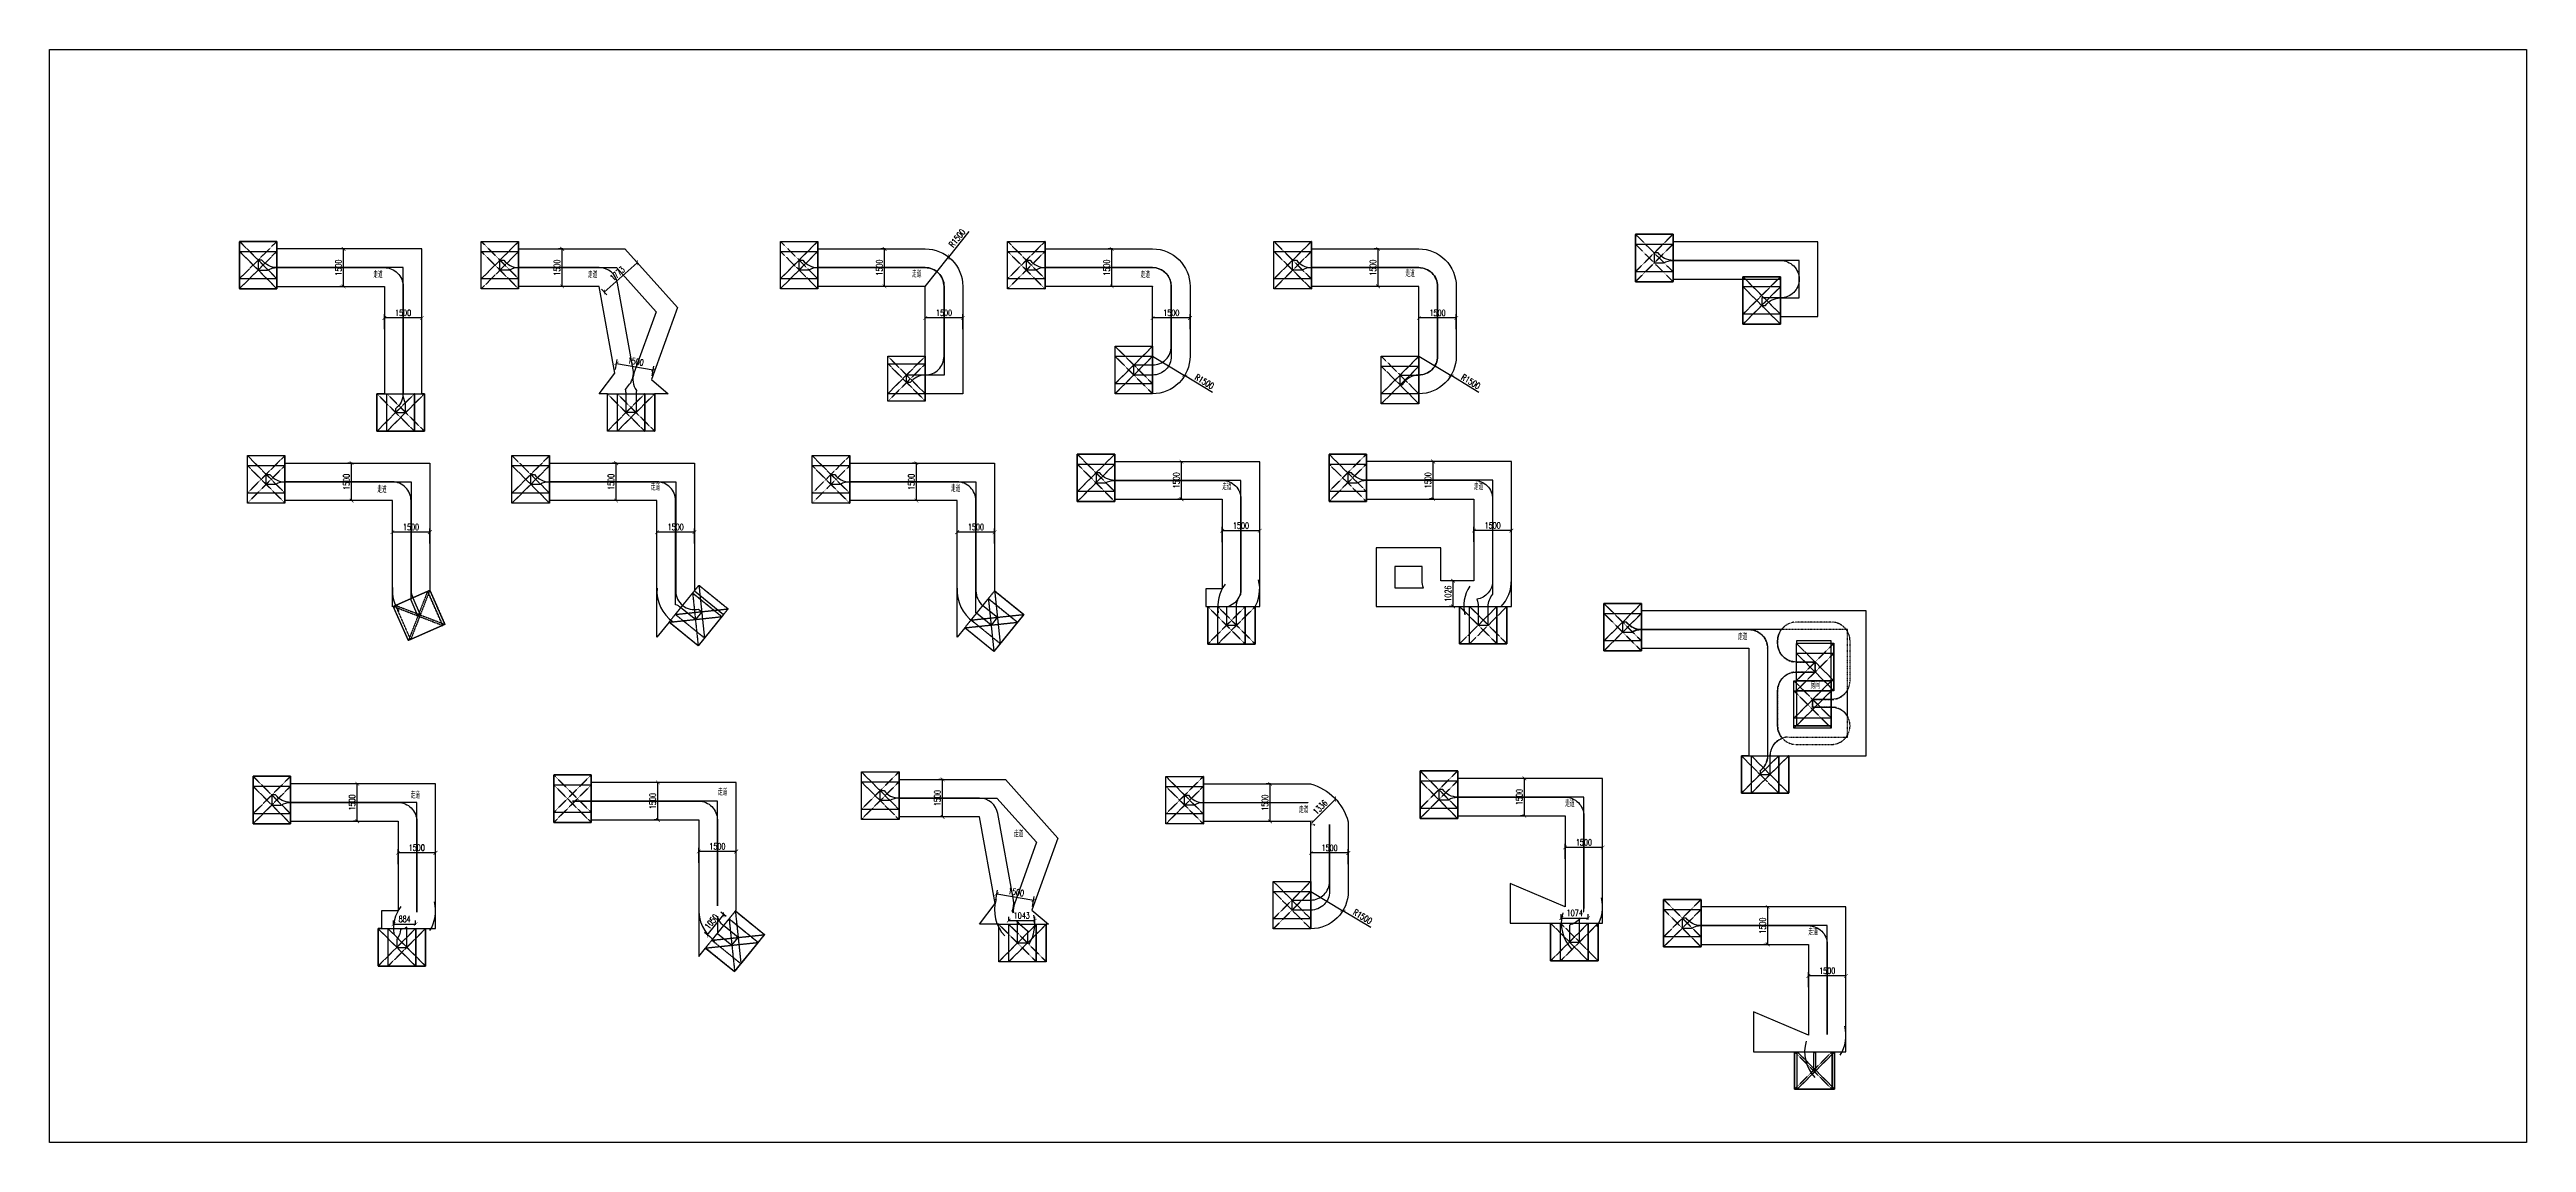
# Model space of a CAD drawing. Header units: millimetres. Extents: x -39580 to 198652, y -46837 to 40673.
# Drawn here: x -39580 to 59550, y -46837 to -3082 of the extents above; entities that cross this region are included whole.
import ezdxf

# ---------------------------------------------------------------- set-up
doc = ezdxf.new("R2010")
doc.units = ezdxf.units.MM
doc.header["$LTSCALE"] = 10
doc.header["$PDMODE"] = 35
doc.linetypes.add('HIDDEN', pattern=[0.375, 0.25, -0.125])
doc.layers.get('Defpoints').update_dxf_attribs({"color": 140})
for name, color, linetype in [('图层1', 6, 'Continuous'), ('图层2', 1, 'Continuous'), ('图层3', 3, 'Continuous'), ('图层4', 8, 'Continuous')]:
    doc.layers.add(name, color=color, linetype=linetype)
doc.styles.add('Annotative', font='romans.shx', dxfattribs={"width": 0.75, "bigfont": 'gbcbig.shx'})
doc.styles.add('Arch-Dim', font='romans.shx', dxfattribs={"width": 0.75, "bigfont": 'gbcbig.shx'})
doc.dimstyles.new('Annotative', dxfattribs={"dimscale": 100, "dimtxt": 2.5, "dimasz": 1.5, "dimexe": 1.5, "dimexo": 1.5, "dimgap": 0.8, "dimtad": 1, "dimdec": 0, "dimzin": 3, "dimdsep": 46, "dimtxsty": 'Arch-Dim', "dimblk": 'ARCHTICK', "dimcen": 2.5, "dimazin": 2, "dimtfac": 0.75, "dimtdec": 0, "dimtix": 1, "dimtmove": 2, "dimatfit": 3, "dimfxl": 1, "dimtolj": 1, "dimtzin": 0, "dimarcsym": 0})

msp = doc.modelspace()

# ---------------------------------------------------------------- texts
at = {"style": 'Annotative', "width": 0.75}
for s, p in [('走道', (-26621.3, -12222.6)), ('走道', (-18032.1, -12222.6)), ('走道', (-5063.3, -12201.1)), ('走道', (4085.3, -12223.3)), ('走道', (14684.8, -12176.9)), ('走道', (-26460.7, -20826)), ('走道', (-15518.5, -20729.9)), ('走道', (-3501.8, -20784.5)), ('走道', (7352.9, -20715.1)), ('走道', (17426.6, -20709.1)), ('走道', (27986.7, -26713.8)), ('房间', (30901.9, -28664)), ('走道', (-12835, -32940.5)), ('走道', (-25128.2, -33061.9)), ('走道', (10418.7, -33643.7)), ('走道', (21075.9, -33395.1)), ('走道', (-988.6, -34611.4)), ('走道', (30814, -38538.1))]:
    msp.add_text(s, height=250, dxfattribs=at).set_placement(p)

# ---------------------------------------------------------------- blocks, each defined once
blk = doc.blocks.new('_ArchTick')
at = {"color": 0, "linetype": 'ByBlock', "const_width": 0.15}
blk.add_lwpolyline([(-0.5, -0.5), (0.5, 0.5)], dxfattribs=at)
blk = doc.blocks.new('*D43')
at = {"color": 0, "lineweight": -2, "transparency": 16777216}
for p, q in [((-26179, -14280), (-26179, -13678)), ((-24679, -13828), (-26179, -13828)), ((-24679, -14280), (-24679, -13678))]:
    blk.add_line(p, q, dxfattribs=at)
at = {"layer": 'Defpoints', "color": 0, "transparency": 16777216}
for p in [(-26179, -13828), (-26179, -14430), (-24679, -14430)]:
    blk.add_point(p, dxfattribs=at)
at = {"color": 0, "lineweight": -2, "transparency": 16777216, "xscale": 150, "yscale": 150, "zscale": 150, "rotation": 180}
blk.add_blockref('_ArchTick', (-26179, -13828), dxfattribs=at)
at = {"color": 0, "lineweight": -2, "transparency": 16777216, "xscale": 150, "yscale": 150, "zscale": 150}
blk.add_blockref('_ArchTick', (-24679, -13828), dxfattribs=at)
at = {"color": 0, "transparency": 16777216, "insert": (-25429, -13623), "char_height": 250, "attachment_point": 5, "style": 'Arch-Dim'}
blk.add_mtext('\\A1;1500', dxfattribs=at)
blk = doc.blocks.new('*D44')
at = {"color": 0, "lineweight": -2, "transparency": 16777216}
for p, q in [((-27788, -11063), (-27961, -11063)), ((-27811, -12563), (-27811, -11063)), ((-27788, -12563), (-27961, -12563))]:
    blk.add_line(p, q, dxfattribs=at)
at = {"layer": 'Defpoints', "color": 0, "transparency": 16777216}
for p in [(-27811, -11063), (-27638, -11063), (-27638, -12563)]:
    blk.add_point(p, dxfattribs=at)
at = {"color": 0, "lineweight": -2, "transparency": 16777216, "xscale": 150, "yscale": 150, "zscale": 150}
for p, rotation in [((-27811, -11063), 90), ((-27811, -12563), 270)]:
    blk.add_blockref('_ArchTick', p, dxfattribs=dict(at, rotation=rotation))
at = {"color": 0, "transparency": 16777216, "insert": (-28016, -11813), "char_height": 250, "attachment_point": 5, "rotation": 90, "style": 'Arch-Dim'}
blk.add_mtext('\\A1;1500', dxfattribs=at)
blk = doc.blocks.new('*D45')
at = {"color": 0, "lineweight": -2, "transparency": 16777216}
for p, q in [((-4530, -14280), (-4530, -13678)), ((-3030, -13828), (-4530, -13828)), ((-3030, -14280), (-3030, -13678))]:
    blk.add_line(p, q, dxfattribs=at)
at = {"layer": 'Defpoints', "color": 0, "transparency": 16777216}
for p in [(-4530, -13828), (-4530, -14430), (-3030, -14430)]:
    blk.add_point(p, dxfattribs=at)
at = {"color": 0, "lineweight": -2, "transparency": 16777216, "xscale": 150, "yscale": 150, "zscale": 150, "rotation": 180}
blk.add_blockref('_ArchTick', (-4530, -13828), dxfattribs=at)
at = {"color": 0, "lineweight": -2, "transparency": 16777216, "xscale": 150, "yscale": 150, "zscale": 150}
blk.add_blockref('_ArchTick', (-3030, -13828), dxfattribs=at)
at = {"color": 0, "transparency": 16777216, "insert": (-3780, -13623), "char_height": 250, "attachment_point": 5, "style": 'Arch-Dim'}
blk.add_mtext('\\A1;1500', dxfattribs=at)
blk = doc.blocks.new('*D46')
at = {"color": 0, "lineweight": -2, "transparency": 16777216}
for p, q in [((-6139, -11063), (-6312, -11063)), ((-6162, -12563), (-6162, -11063)), ((-6139, -12563), (-6312, -12563))]:
    blk.add_line(p, q, dxfattribs=at)
at = {"layer": 'Defpoints', "color": 0, "transparency": 16777216}
for p in [(-6162, -11063), (-5989, -11063), (-5989, -12563)]:
    blk.add_point(p, dxfattribs=at)
at = {"color": 0, "lineweight": -2, "transparency": 16777216, "xscale": 150, "yscale": 150, "zscale": 150}
for p, rotation in [((-6162, -11063), 90), ((-6162, -12563), 270)]:
    blk.add_blockref('_ArchTick', p, dxfattribs=dict(at, rotation=rotation))
at = {"color": 0, "transparency": 16777216, "insert": (-6367, -11813), "char_height": 250, "attachment_point": 5, "rotation": 90, "style": 'Arch-Dim'}
blk.add_mtext('\\A1;1500', dxfattribs=at)
blk = doc.blocks.new('*D47')
at = {"color": 0, "lineweight": -2, "transparency": 16777216}
for p, q in [((15220, -14281), (15220, -13679)), ((16720, -13829), (15220, -13829)), ((16720, -14281), (16720, -13679))]:
    blk.add_line(p, q, dxfattribs=at)
at = {"layer": 'Defpoints', "color": 0, "transparency": 16777216}
for p in [(15220, -13829), (15220, -14431), (16720, -14431)]:
    blk.add_point(p, dxfattribs=at)
at = {"color": 0, "lineweight": -2, "transparency": 16777216, "xscale": 150, "yscale": 150, "zscale": 150, "rotation": 180}
blk.add_blockref('_ArchTick', (15220, -13829), dxfattribs=at)
at = {"color": 0, "lineweight": -2, "transparency": 16777216, "xscale": 150, "yscale": 150, "zscale": 150}
blk.add_blockref('_ArchTick', (16720, -13829), dxfattribs=at)
at = {"color": 0, "transparency": 16777216, "insert": (15970, -13624), "char_height": 250, "attachment_point": 5, "style": 'Arch-Dim'}
blk.add_mtext('\\A1;1500', dxfattribs=at)
blk = doc.blocks.new('*D48')
at = {"color": 0, "lineweight": -2, "transparency": 16777216}
for p, q in [((13611, -11064), (13438, -11064)), ((13588, -12564), (13588, -11064)), ((13611, -12564), (13438, -12564))]:
    blk.add_line(p, q, dxfattribs=at)
at = {"layer": 'Defpoints', "color": 0, "transparency": 16777216}
for p in [(13588, -11064), (13761, -11064), (13761, -12564)]:
    blk.add_point(p, dxfattribs=at)
at = {"color": 0, "lineweight": -2, "transparency": 16777216, "xscale": 150, "yscale": 150, "zscale": 150}
for p, rotation in [((13588, -11064), 90), ((13588, -12564), 270)]:
    blk.add_blockref('_ArchTick', p, dxfattribs=dict(at, rotation=rotation))
at = {"color": 0, "transparency": 16777216, "insert": (13383, -11814), "char_height": 250, "attachment_point": 5, "rotation": 90, "style": 'Arch-Dim'}
blk.add_mtext('\\A1;1500', dxfattribs=at)
blk = doc.blocks.new('*D49')
at = {"color": 0, "lineweight": -2, "transparency": 16777216}
for p, q in [((4564, -14280), (4564, -13678)), ((6064, -13828), (4564, -13828)), ((6064, -14280), (6064, -13678))]:
    blk.add_line(p, q, dxfattribs=at)
at = {"layer": 'Defpoints', "color": 0, "transparency": 16777216}
for p in [(4564, -13828), (4564, -14430), (6064, -14430)]:
    blk.add_point(p, dxfattribs=at)
at = {"color": 0, "lineweight": -2, "transparency": 16777216, "xscale": 150, "yscale": 150, "zscale": 150, "rotation": 180}
blk.add_blockref('_ArchTick', (4564, -13828), dxfattribs=at)
at = {"color": 0, "lineweight": -2, "transparency": 16777216, "xscale": 150, "yscale": 150, "zscale": 150}
blk.add_blockref('_ArchTick', (6064, -13828), dxfattribs=at)
at = {"color": 0, "transparency": 16777216, "insert": (5314, -13623), "char_height": 250, "attachment_point": 5, "style": 'Arch-Dim'}
blk.add_mtext('\\A1;1500', dxfattribs=at)
blk = doc.blocks.new('*D50')
at = {"color": 0, "lineweight": -2, "transparency": 16777216}
for p, q in [((2955, -11063), (2782, -11063)), ((2932, -12563), (2932, -11063)), ((2955, -12563), (2782, -12563))]:
    blk.add_line(p, q, dxfattribs=at)
at = {"layer": 'Defpoints', "color": 0, "transparency": 16777216}
for p in [(2932, -11063), (3105, -11063), (3105, -12563)]:
    blk.add_point(p, dxfattribs=at)
at = {"color": 0, "lineweight": -2, "transparency": 16777216, "xscale": 150, "yscale": 150, "zscale": 150}
for p, rotation in [((2932, -11063), 90), ((2932, -12563), 270)]:
    blk.add_blockref('_ArchTick', p, dxfattribs=dict(at, rotation=rotation))
at = {"color": 0, "transparency": 16777216, "insert": (2727, -11813), "char_height": 250, "attachment_point": 5, "rotation": 90, "style": 'Arch-Dim'}
blk.add_mtext('\\A1;1500', dxfattribs=at)
blk = doc.blocks.new('*D51')
at = {"color": 0, "lineweight": -2, "transparency": 16777216}
for p, q in [((-25860, -22858), (-25860, -22256)), ((-24360, -22406), (-25860, -22406)), ((-24360, -22858), (-24360, -22256))]:
    blk.add_line(p, q, dxfattribs=at)
at = {"layer": 'Defpoints', "color": 0, "transparency": 16777216}
for p in [(-25860, -22406), (-25860, -23008), (-24360, -23008)]:
    blk.add_point(p, dxfattribs=at)
at = {"color": 0, "lineweight": -2, "transparency": 16777216, "xscale": 150, "yscale": 150, "zscale": 150, "rotation": 180}
blk.add_blockref('_ArchTick', (-25860, -22406), dxfattribs=at)
at = {"color": 0, "lineweight": -2, "transparency": 16777216, "xscale": 150, "yscale": 150, "zscale": 150}
blk.add_blockref('_ArchTick', (-24360, -22406), dxfattribs=at)
at = {"color": 0, "transparency": 16777216, "insert": (-25110, -22201), "char_height": 250, "attachment_point": 5, "style": 'Arch-Dim'}
blk.add_mtext('\\A1;1500', dxfattribs=at)
blk = doc.blocks.new('*D52')
at = {"color": 0, "lineweight": -2, "transparency": 16777216}
for p, q in [((-27469, -19641), (-27642, -19641)), ((-27492, -21141), (-27492, -19641)), ((-27469, -21141), (-27642, -21141))]:
    blk.add_line(p, q, dxfattribs=at)
at = {"layer": 'Defpoints', "color": 0, "transparency": 16777216}
for p in [(-27492, -19641), (-27319, -19641), (-27319, -21141)]:
    blk.add_point(p, dxfattribs=at)
at = {"color": 0, "lineweight": -2, "transparency": 16777216, "xscale": 150, "yscale": 150, "zscale": 150}
for p, rotation in [((-27492, -19641), 90), ((-27492, -21141), 270)]:
    blk.add_blockref('_ArchTick', p, dxfattribs=dict(at, rotation=rotation))
at = {"color": 0, "transparency": 16777216, "insert": (-27697, -20391), "char_height": 250, "attachment_point": 5, "rotation": 90, "style": 'Arch-Dim'}
blk.add_mtext('\\A1;1500', dxfattribs=at)
blk = doc.blocks.new('*D53')
at = {"color": 0, "lineweight": -2, "transparency": 16777216}
for p, q in [((-15272, -22858), (-15272, -22256)), ((-13772, -22406), (-15272, -22406)), ((-13772, -22858), (-13772, -22256))]:
    blk.add_line(p, q, dxfattribs=at)
at = {"layer": 'Defpoints', "color": 0, "transparency": 16777216}
for p in [(-15272, -22406), (-15272, -23008), (-13772, -23008)]:
    blk.add_point(p, dxfattribs=at)
at = {"color": 0, "lineweight": -2, "transparency": 16777216, "xscale": 150, "yscale": 150, "zscale": 150, "rotation": 180}
blk.add_blockref('_ArchTick', (-15272, -22406), dxfattribs=at)
at = {"color": 0, "lineweight": -2, "transparency": 16777216, "xscale": 150, "yscale": 150, "zscale": 150}
blk.add_blockref('_ArchTick', (-13772, -22406), dxfattribs=at)
at = {"color": 0, "transparency": 16777216, "insert": (-14522, -22201), "char_height": 250, "attachment_point": 5, "style": 'Arch-Dim'}
blk.add_mtext('\\A1;1500', dxfattribs=at)
blk = doc.blocks.new('*D54')
at = {"color": 0, "lineweight": -2, "transparency": 16777216}
for p, q in [((-16881, -19641), (-17054, -19641)), ((-16904, -21141), (-16904, -19641)), ((-16881, -21141), (-17054, -21141))]:
    blk.add_line(p, q, dxfattribs=at)
at = {"layer": 'Defpoints', "color": 0, "transparency": 16777216}
for p in [(-16904, -19641), (-16731, -19641), (-16731, -21141)]:
    blk.add_point(p, dxfattribs=at)
at = {"color": 0, "lineweight": -2, "transparency": 16777216, "xscale": 150, "yscale": 150, "zscale": 150}
for p, rotation in [((-16904, -19641), 90), ((-16904, -21141), 270)]:
    blk.add_blockref('_ArchTick', p, dxfattribs=dict(at, rotation=rotation))
at = {"color": 0, "transparency": 16777216, "insert": (-17109, -20391), "char_height": 250, "attachment_point": 5, "rotation": 90, "style": 'Arch-Dim'}
blk.add_mtext('\\A1;1500', dxfattribs=at)
blk = doc.blocks.new('*D55')
at = {"color": 0, "lineweight": -2, "transparency": 16777216}
for p, q in [((-3256, -22858), (-3256, -22256)), ((-1756, -22406), (-3256, -22406)), ((-1756, -22858), (-1756, -22256))]:
    blk.add_line(p, q, dxfattribs=at)
at = {"layer": 'Defpoints', "color": 0, "transparency": 16777216}
for p in [(-3256, -22406), (-3256, -23008), (-1756, -23008)]:
    blk.add_point(p, dxfattribs=at)
at = {"color": 0, "lineweight": -2, "transparency": 16777216, "xscale": 150, "yscale": 150, "zscale": 150, "rotation": 180}
blk.add_blockref('_ArchTick', (-3256, -22406), dxfattribs=at)
at = {"color": 0, "lineweight": -2, "transparency": 16777216, "xscale": 150, "yscale": 150, "zscale": 150}
blk.add_blockref('_ArchTick', (-1756, -22406), dxfattribs=at)
at = {"color": 0, "transparency": 16777216, "insert": (-2506, -22201), "char_height": 250, "attachment_point": 5, "style": 'Arch-Dim'}
blk.add_mtext('\\A1;1500', dxfattribs=at)
blk = doc.blocks.new('*D56')
at = {"color": 0, "lineweight": -2, "transparency": 16777216}
for p, q in [((-4865, -19641), (-5038, -19641)), ((-4888, -21141), (-4888, -19641)), ((-4865, -21141), (-5038, -21141))]:
    blk.add_line(p, q, dxfattribs=at)
at = {"layer": 'Defpoints', "color": 0, "transparency": 16777216}
for p in [(-4888, -19641), (-4715, -19641), (-4715, -21141)]:
    blk.add_point(p, dxfattribs=at)
at = {"color": 0, "lineweight": -2, "transparency": 16777216, "xscale": 150, "yscale": 150, "zscale": 150}
for p, rotation in [((-4888, -19641), 90), ((-4888, -21141), 270)]:
    blk.add_blockref('_ArchTick', p, dxfattribs=dict(at, rotation=rotation))
at = {"color": 0, "transparency": 16777216, "insert": (-5093, -20391), "char_height": 250, "attachment_point": 5, "rotation": 90, "style": 'Arch-Dim'}
blk.add_mtext('\\A1;1500', dxfattribs=at)
blk = doc.blocks.new('*D57')
at = {"color": 0, "lineweight": -2, "transparency": 16777216}
for p, q in [((-13600, -35639), (-13600, -35037)), ((-12100, -35187), (-13600, -35187)), ((-12100, -35639), (-12100, -35037))]:
    blk.add_line(p, q, dxfattribs=at)
at = {"layer": 'Defpoints', "color": 0, "transparency": 16777216}
for p in [(-13600, -35187), (-13600, -35789), (-12100, -35789)]:
    blk.add_point(p, dxfattribs=at)
at = {"color": 0, "lineweight": -2, "transparency": 16777216, "xscale": 150, "yscale": 150, "zscale": 150, "rotation": 180}
blk.add_blockref('_ArchTick', (-13600, -35187), dxfattribs=at)
at = {"color": 0, "lineweight": -2, "transparency": 16777216, "xscale": 150, "yscale": 150, "zscale": 150}
blk.add_blockref('_ArchTick', (-12100, -35187), dxfattribs=at)
at = {"color": 0, "transparency": 16777216, "insert": (-12850, -34982), "char_height": 250, "attachment_point": 5, "style": 'Arch-Dim'}
blk.add_mtext('\\A1;1500', dxfattribs=at)
blk = doc.blocks.new('*D58')
at = {"color": 0, "lineweight": -2, "transparency": 16777216}
for p, q in [((-15209, -32422), (-15382, -32422)), ((-15232, -33922), (-15232, -32422)), ((-15209, -33922), (-15382, -33922))]:
    blk.add_line(p, q, dxfattribs=at)
at = {"layer": 'Defpoints', "color": 0, "transparency": 16777216}
for p in [(-15232, -32422), (-15059, -32422), (-15059, -33922)]:
    blk.add_point(p, dxfattribs=at)
at = {"color": 0, "lineweight": -2, "transparency": 16777216, "xscale": 150, "yscale": 150, "zscale": 150}
for p, rotation in [((-15232, -32422), 90), ((-15232, -33922), 270)]:
    blk.add_blockref('_ArchTick', p, dxfattribs=dict(at, rotation=rotation))
at = {"color": 0, "transparency": 16777216, "insert": (-15437, -33172), "char_height": 250, "attachment_point": 5, "rotation": 90, "style": 'Arch-Dim'}
blk.add_mtext('\\A1;1500', dxfattribs=at)
blk = doc.blocks.new('*D59')
at = {"color": 0, "lineweight": -2, "transparency": 16777216}
for p, q in [((-16935, -15886), (-16867, -15497)), ((-16893, -15645), (-15416, -15904)), ((-15458, -16145), (-15390, -15756))]:
    blk.add_line(p, q, dxfattribs=at)
at = {"layer": 'Defpoints', "color": 0, "transparency": 16777216}
for p in [(-16961, -16033), (-15484, -16293), (-15416, -15904)]:
    blk.add_point(p, dxfattribs=at)
at = {"color": 0, "lineweight": -2, "transparency": 16777216, "xscale": 150, "yscale": 150, "zscale": 150}
for p, rotation in [((-16893, -15645), 170.0445461159565), ((-15416, -15904), 350.0445461159565)]:
    blk.add_blockref('_ArchTick', p, dxfattribs=dict(at, rotation=rotation))
at = {"color": 0, "transparency": 16777216, "insert": (-16119, -15572), "char_height": 250, "attachment_point": 5, "rotation": 350.04455, "style": 'Arch-Dim'}
blk.add_mtext('\\A1;1500', dxfattribs=at)
blk = doc.blocks.new('*D60')
at = {"color": 0, "lineweight": -2, "transparency": 16777216}
for p, q in [((-19040, -11063), (-19213, -11063)), ((-19063, -12563), (-19063, -11063)), ((-19040, -12563), (-19213, -12563))]:
    blk.add_line(p, q, dxfattribs=at)
at = {"layer": 'Defpoints', "color": 0, "transparency": 16777216}
for p in [(-19063, -11063), (-18890, -11063), (-18890, -12563)]:
    blk.add_point(p, dxfattribs=at)
at = {"color": 0, "lineweight": -2, "transparency": 16777216, "xscale": 150, "yscale": 150, "zscale": 150}
for p, rotation in [((-19063, -11063), 90), ((-19063, -12563), 270)]:
    blk.add_blockref('_ArchTick', p, dxfattribs=dict(at, rotation=rotation))
at = {"color": 0, "transparency": 16777216, "insert": (-19268, -11813), "char_height": 250, "attachment_point": 5, "rotation": 90, "style": 'Arch-Dim'}
blk.add_mtext('\\A1;1500', dxfattribs=at)
blk = doc.blocks.new('*D61')
at = {"color": 0, "lineweight": -2, "transparency": 16777216}
for p, q in [((-25632, -35693), (-25632, -35091)), ((-24132, -35241), (-25632, -35241)), ((-24132, -35693), (-24132, -35091))]:
    blk.add_line(p, q, dxfattribs=at)
at = {"layer": 'Defpoints', "color": 0, "transparency": 16777216}
for p in [(-25632, -35241), (-25632, -35843), (-24132, -35843)]:
    blk.add_point(p, dxfattribs=at)
at = {"color": 0, "lineweight": -2, "transparency": 16777216, "xscale": 150, "yscale": 150, "zscale": 150, "rotation": 180}
blk.add_blockref('_ArchTick', (-25632, -35241), dxfattribs=at)
at = {"color": 0, "lineweight": -2, "transparency": 16777216, "xscale": 150, "yscale": 150, "zscale": 150}
blk.add_blockref('_ArchTick', (-24132, -35241), dxfattribs=at)
at = {"color": 0, "transparency": 16777216, "insert": (-24882, -35036), "char_height": 250, "attachment_point": 5, "style": 'Arch-Dim'}
blk.add_mtext('\\A1;1500', dxfattribs=at)
blk = doc.blocks.new('*D62')
at = {"color": 0, "lineweight": -2, "transparency": 16777216}
for p, q in [((-27241, -32476), (-27414, -32476)), ((-27264, -33976), (-27264, -32476)), ((-27241, -33976), (-27414, -33976))]:
    blk.add_line(p, q, dxfattribs=at)
at = {"layer": 'Defpoints', "color": 0, "transparency": 16777216}
for p in [(-27264, -32476), (-27091, -32476), (-27091, -33976)]:
    blk.add_point(p, dxfattribs=at)
at = {"color": 0, "lineweight": -2, "transparency": 16777216, "xscale": 150, "yscale": 150, "zscale": 150}
for p, rotation in [((-27264, -32476), 90), ((-27264, -33976), 270)]:
    blk.add_blockref('_ArchTick', p, dxfattribs=dict(at, rotation=rotation))
at = {"color": 0, "transparency": 16777216, "insert": (-27469, -33226), "char_height": 250, "attachment_point": 5, "rotation": 90, "style": 'Arch-Dim'}
blk.add_mtext('\\A1;1500', dxfattribs=at)
blk = doc.blocks.new('*D63')
at = {"color": 0, "lineweight": -2, "transparency": 16777216}
for p, q in [((-1713, -37125), (-1644, -36736)), ((-1670, -36884), (-193, -37143)), ((-235, -37384), (-167, -36996))]:
    blk.add_line(p, q, dxfattribs=at)
at = {"layer": 'Defpoints', "color": 0, "transparency": 16777216}
for p in [(-1739, -37273), (-261, -37532), (-193, -37143)]:
    blk.add_point(p, dxfattribs=at)
at = {"color": 0, "lineweight": -2, "transparency": 16777216, "xscale": 150, "yscale": 150, "zscale": 150}
for p, rotation in [((-1670, -36884), 170.0445461159565), ((-193, -37143), 350.0445461159565)]:
    blk.add_blockref('_ArchTick', p, dxfattribs=dict(at, rotation=rotation))
at = {"color": 0, "transparency": 16777216, "insert": (-896, -36812), "char_height": 250, "attachment_point": 5, "rotation": 350.04455, "style": 'Arch-Dim'}
blk.add_mtext('\\A1;1500', dxfattribs=at)
blk = doc.blocks.new('*D64')
at = {"color": 0, "lineweight": -2, "transparency": 16777216}
for p, q in [((-3817, -32302), (-3990, -32302)), ((-3840, -33802), (-3840, -32302)), ((-3817, -33802), (-3990, -33802))]:
    blk.add_line(p, q, dxfattribs=at)
at = {"layer": 'Defpoints', "color": 0, "transparency": 16777216}
for p in [(-3840, -32302), (-3667, -32302), (-3667, -33802)]:
    blk.add_point(p, dxfattribs=at)
at = {"color": 0, "lineweight": -2, "transparency": 16777216, "xscale": 150, "yscale": 150, "zscale": 150}
for p, rotation in [((-3840, -32302), 90), ((-3840, -33802), 270)]:
    blk.add_blockref('_ArchTick', p, dxfattribs=dict(at, rotation=rotation))
at = {"color": 0, "transparency": 16777216, "insert": (-4045, -33052), "char_height": 250, "attachment_point": 5, "rotation": 90, "style": 'Arch-Dim'}
blk.add_mtext('\\A1;1500', dxfattribs=at)
blk = doc.blocks.new('*D65')
at = {"color": 0, "lineweight": -2, "transparency": 16777216}
for p, q in [((7353, -22799), (7353, -22197)), ((8853, -22347), (7353, -22347)), ((8853, -22799), (8853, -22197))]:
    blk.add_line(p, q, dxfattribs=at)
at = {"layer": 'Defpoints', "color": 0, "transparency": 16777216}
for p in [(7353, -22347), (7353, -22949), (8853, -22949)]:
    blk.add_point(p, dxfattribs=at)
at = {"color": 0, "lineweight": -2, "transparency": 16777216, "xscale": 150, "yscale": 150, "zscale": 150, "rotation": 180}
blk.add_blockref('_ArchTick', (7353, -22347), dxfattribs=at)
at = {"color": 0, "lineweight": -2, "transparency": 16777216, "xscale": 150, "yscale": 150, "zscale": 150}
blk.add_blockref('_ArchTick', (8853, -22347), dxfattribs=at)
at = {"color": 0, "transparency": 16777216, "insert": (8103, -22142), "char_height": 250, "attachment_point": 5, "style": 'Arch-Dim'}
blk.add_mtext('\\A1;1500', dxfattribs=at)
blk = doc.blocks.new('*D66')
at = {"color": 0, "lineweight": -2, "transparency": 16777216}
for p, q in [((5744, -19582), (5571, -19582)), ((5721, -21082), (5721, -19582)), ((5744, -21082), (5571, -21082))]:
    blk.add_line(p, q, dxfattribs=at)
at = {"layer": 'Defpoints', "color": 0, "transparency": 16777216}
for p in [(5721, -19582), (5894, -19582), (5894, -21082)]:
    blk.add_point(p, dxfattribs=at)
at = {"color": 0, "lineweight": -2, "transparency": 16777216, "xscale": 150, "yscale": 150, "zscale": 150}
for p, rotation in [((5721, -19582), 90), ((5721, -21082), 270)]:
    blk.add_blockref('_ArchTick', p, dxfattribs=dict(at, rotation=rotation))
at = {"color": 0, "transparency": 16777216, "insert": (5516, -20332), "char_height": 250, "attachment_point": 5, "rotation": 90, "style": 'Arch-Dim'}
blk.add_mtext('\\A1;1500', dxfattribs=at)
blk = doc.blocks.new('*D67')
at = {"color": 0, "lineweight": -2, "transparency": 16777216}
for p, q in [((10898, -35700), (10898, -35098)), ((12398, -35248), (10898, -35248)), ((12398, -35700), (12398, -35098))]:
    blk.add_line(p, q, dxfattribs=at)
at = {"layer": 'Defpoints', "color": 0, "transparency": 16777216}
for p in [(10898, -35248), (10898, -35850), (12398, -35850)]:
    blk.add_point(p, dxfattribs=at)
at = {"color": 0, "lineweight": -2, "transparency": 16777216, "xscale": 150, "yscale": 150, "zscale": 150, "rotation": 180}
blk.add_blockref('_ArchTick', (10898, -35248), dxfattribs=at)
at = {"color": 0, "lineweight": -2, "transparency": 16777216, "xscale": 150, "yscale": 150, "zscale": 150}
blk.add_blockref('_ArchTick', (12398, -35248), dxfattribs=at)
at = {"color": 0, "transparency": 16777216, "insert": (11648, -35043), "char_height": 250, "attachment_point": 5, "style": 'Arch-Dim'}
blk.add_mtext('\\A1;1500', dxfattribs=at)
blk = doc.blocks.new('*D68')
at = {"color": 0, "lineweight": -2, "transparency": 16777216}
for p, q in [((9289, -32483), (9116, -32483)), ((9266, -33983), (9266, -32483)), ((9289, -33983), (9116, -33983))]:
    blk.add_line(p, q, dxfattribs=at)
at = {"layer": 'Defpoints', "color": 0, "transparency": 16777216}
for p in [(9266, -32483), (9439, -32483), (9439, -33983)]:
    blk.add_point(p, dxfattribs=at)
at = {"color": 0, "lineweight": -2, "transparency": 16777216, "xscale": 150, "yscale": 150, "zscale": 150}
for p, rotation in [((9266, -32483), 90), ((9266, -33983), 270)]:
    blk.add_blockref('_ArchTick', p, dxfattribs=dict(at, rotation=rotation))
at = {"color": 0, "transparency": 16777216, "insert": (9061, -33233), "char_height": 250, "attachment_point": 5, "rotation": 90, "style": 'Arch-Dim'}
blk.add_mtext('\\A1;1500', dxfattribs=at)
blk = doc.blocks.new('*D69')
at = {"color": 0, "lineweight": -2, "transparency": 16777216}
for p, q in [((10948, -34033), (11892, -33089)), ((11948, -33145), (11999, -33195)), ((11004, -34089), (11054, -34139))]:
    blk.add_line(p, q, dxfattribs=at)
at = {"layer": 'Defpoints', "color": 0, "transparency": 16777216}
for p in [(11842, -33039), (11892, -33089), (10898, -33983)]:
    blk.add_point(p, dxfattribs=at)
at = {"color": 0, "lineweight": -2, "transparency": 16777216, "xscale": 150, "yscale": 150, "zscale": 150}
for p, rotation in [((11892, -33089), 45.00024365882697), ((10948, -34033), 225.0002436588269)]:
    blk.add_blockref('_ArchTick', p, dxfattribs=dict(at, rotation=rotation))
at = {"color": 0, "transparency": 16777216, "insert": (11275, -33416), "char_height": 250, "attachment_point": 5, "rotation": 45.00024, "style": 'Arch-Dim'}
blk.add_mtext('\\A1;1336', dxfattribs=at)
blk = doc.blocks.new('*D70')
at = {"color": 0, "lineweight": -2, "transparency": 16777216}
for p, q in [((21076, -35479), (21076, -34877)), ((22576, -35027), (21076, -35027)), ((22576, -35479), (22576, -34877))]:
    blk.add_line(p, q, dxfattribs=at)
at = {"layer": 'Defpoints', "color": 0, "transparency": 16777216}
for p in [(21076, -35027), (21076, -35629), (22576, -35629)]:
    blk.add_point(p, dxfattribs=at)
at = {"color": 0, "lineweight": -2, "transparency": 16777216, "xscale": 150, "yscale": 150, "zscale": 150, "rotation": 180}
blk.add_blockref('_ArchTick', (21076, -35027), dxfattribs=at)
at = {"color": 0, "lineweight": -2, "transparency": 16777216, "xscale": 150, "yscale": 150, "zscale": 150}
blk.add_blockref('_ArchTick', (22576, -35027), dxfattribs=at)
at = {"color": 0, "transparency": 16777216, "insert": (21826, -34822), "char_height": 250, "attachment_point": 5, "style": 'Arch-Dim'}
blk.add_mtext('\\A1;1500', dxfattribs=at)
blk = doc.blocks.new('*D71')
at = {"color": 0, "lineweight": -2, "transparency": 16777216}
for p, q in [((19467, -32262), (19294, -32262)), ((19444, -33762), (19444, -32262)), ((19467, -33762), (19294, -33762))]:
    blk.add_line(p, q, dxfattribs=at)
at = {"layer": 'Defpoints', "color": 0, "transparency": 16777216}
for p in [(19444, -32262), (19617, -32262), (19617, -33762)]:
    blk.add_point(p, dxfattribs=at)
at = {"color": 0, "lineweight": -2, "transparency": 16777216, "xscale": 150, "yscale": 150, "zscale": 150}
for p, rotation in [((19444, -32262), 90), ((19444, -33762), 270)]:
    blk.add_blockref('_ArchTick', p, dxfattribs=dict(at, rotation=rotation))
at = {"color": 0, "transparency": 16777216, "insert": (19239, -33012), "char_height": 250, "attachment_point": 5, "rotation": 90, "style": 'Arch-Dim'}
blk.add_mtext('\\A1;1500', dxfattribs=at)
blk = doc.blocks.new('*D72')
at = {"color": 0, "lineweight": -2, "transparency": 16777216}
for p, q in [((17427, -22793), (17427, -22191)), ((18927, -22341), (17427, -22341)), ((18927, -22793), (18927, -22191))]:
    blk.add_line(p, q, dxfattribs=at)
at = {"layer": 'Defpoints', "color": 0, "transparency": 16777216}
for p in [(17427, -22341), (17427, -22943), (18927, -22943)]:
    blk.add_point(p, dxfattribs=at)
at = {"color": 0, "lineweight": -2, "transparency": 16777216, "xscale": 150, "yscale": 150, "zscale": 150, "rotation": 180}
blk.add_blockref('_ArchTick', (17427, -22341), dxfattribs=at)
at = {"color": 0, "lineweight": -2, "transparency": 16777216, "xscale": 150, "yscale": 150, "zscale": 150}
blk.add_blockref('_ArchTick', (18927, -22341), dxfattribs=at)
at = {"color": 0, "transparency": 16777216, "insert": (18177, -22136), "char_height": 250, "attachment_point": 5, "style": 'Arch-Dim'}
blk.add_mtext('\\A1;1500', dxfattribs=at)
blk = doc.blocks.new('*D73')
at = {"color": 0, "lineweight": -2, "transparency": 16777216}
for p, q in [((15818, -19576), (15645, -19576)), ((15795, -21076), (15795, -19576)), ((15818, -21076), (15645, -21076))]:
    blk.add_line(p, q, dxfattribs=at)
at = {"layer": 'Defpoints', "color": 0, "transparency": 16777216}
for p in [(15795, -19576), (15968, -19576), (15968, -21076)]:
    blk.add_point(p, dxfattribs=at)
at = {"color": 0, "lineweight": -2, "transparency": 16777216, "xscale": 150, "yscale": 150, "zscale": 150}
for p, rotation in [((15795, -19576), 90), ((15795, -21076), 270)]:
    blk.add_blockref('_ArchTick', p, dxfattribs=dict(at, rotation=rotation))
at = {"color": 0, "transparency": 16777216, "insert": (15590, -20326), "char_height": 250, "attachment_point": 5, "rotation": 90, "style": 'Arch-Dim'}
blk.add_mtext('\\A1;1500', dxfattribs=at)
blk = doc.blocks.new('*D74')
at = {"color": 0, "lineweight": -2, "transparency": 16777216}
for p, q in [((-17378, -12796), (-16056, -11615)), ((-16165, -11494), (-15956, -11727)), ((-17487, -12675), (-17278, -12908))]:
    blk.add_line(p, q, dxfattribs=at)
at = {"layer": 'Defpoints', "color": 0, "transparency": 16777216}
for p in [(-16265, -11382), (-16056, -11615), (-17587, -12563)]:
    blk.add_point(p, dxfattribs=at)
at = {"color": 0, "lineweight": -2, "transparency": 16777216, "xscale": 150, "yscale": 150, "zscale": 150}
for p, rotation in [((-16056, -11615), 41.77163825157484), ((-17378, -12796), 221.7716382515748)]:
    blk.add_blockref('_ArchTick', p, dxfattribs=dict(at, rotation=rotation))
at = {"color": 0, "transparency": 16777216, "insert": (-16854, -12053), "char_height": 250, "attachment_point": 5, "rotation": 41.77164, "style": 'Arch-Dim'}
blk.add_mtext('\\A1;1773', dxfattribs=at)
blk = doc.blocks.new('*D75')
at = {"color": 0, "lineweight": -2, "transparency": 16777216}
for p in [(-2787, -10373), (-4530, -12563)]:
    blk.add_line(p, (-3596, -11389), dxfattribs=at)
at = {"layer": 'Defpoints', "color": 0, "transparency": 16777216}
for p in [(-3596, -11389), (-4530, -12563)]:
    blk.add_point(p, dxfattribs=at)
at = {"color": 0, "lineweight": -2, "transparency": 16777216, "xscale": 150, "yscale": 150, "zscale": 150, "rotation": 231.4679126425083}
blk.add_blockref('_ArchTick', (-3596, -11389), dxfattribs=at)
at = {"color": 0, "transparency": 16777216, "insert": (-3258, -10636), "char_height": 250, "attachment_point": 5, "rotation": 51.46791, "style": 'Arch-Dim'}
blk.add_mtext('\\A1;R1500', dxfattribs=at)
blk = doc.blocks.new('*D76')
at = {"color": 0, "lineweight": -2, "transparency": 16777216}
for p in [(4564, -15363), (6962, -16807)]:
    blk.add_line(p, (5849, -16137), dxfattribs=at)
at = {"layer": 'Defpoints', "color": 0, "transparency": 16777216}
for p in [(4564, -15363), (5849, -16137)]:
    blk.add_point(p, dxfattribs=at)
at = {"color": 0, "lineweight": -2, "transparency": 16777216, "xscale": 150, "yscale": 150, "zscale": 150, "rotation": 148.9387344755184}
blk.add_blockref('_ArchTick', (5849, -16137), dxfattribs=at)
at = {"color": 0, "transparency": 16777216, "insert": (6640, -16374), "char_height": 250, "attachment_point": 5, "rotation": 328.93873, "style": 'Arch-Dim'}
blk.add_mtext('\\A1;R1500', dxfattribs=at)
blk = doc.blocks.new('*D77')
at = {"color": 0, "lineweight": -2, "transparency": 16777216}
for p in [(15226, -15364), (17623, -16808)]:
    blk.add_line(p, (16510, -16138), dxfattribs=at)
at = {"layer": 'Defpoints', "color": 0, "transparency": 16777216}
for p in [(15226, -15364), (16510, -16138)]:
    blk.add_point(p, dxfattribs=at)
at = {"color": 0, "lineweight": -2, "transparency": 16777216, "xscale": 150, "yscale": 150, "zscale": 150, "rotation": 148.9387344755183}
blk.add_blockref('_ArchTick', (16510, -16138), dxfattribs=at)
at = {"color": 0, "transparency": 16777216, "insert": (17301, -16375), "char_height": 250, "attachment_point": 5, "rotation": 328.93873, "style": 'Arch-Dim'}
blk.add_mtext('\\A1;R1500', dxfattribs=at)
blk = doc.blocks.new('*D78')
at = {"color": 0, "lineweight": -2, "transparency": 16777216}
for p, q in [((16614, -24350), (16441, -24350)), ((16591, -25376), (16591, -24350)), ((16614, -25376), (16441, -25376))]:
    blk.add_line(p, q, dxfattribs=at)
at = {"layer": 'Defpoints', "color": 0, "transparency": 16777216}
for p in [(16591, -24350), (16764, -24350), (16764, -25376)]:
    blk.add_point(p, dxfattribs=at)
at = {"color": 0, "lineweight": -2, "transparency": 16777216, "xscale": 150, "yscale": 150, "zscale": 150}
for p, rotation in [((16591, -24350), 90), ((16591, -25376), 270)]:
    blk.add_blockref('_ArchTick', p, dxfattribs=dict(at, rotation=rotation))
at = {"color": 0, "transparency": 16777216, "insert": (16386, -24863), "char_height": 250, "attachment_point": 5, "rotation": 90, "style": 'Arch-Dim'}
blk.add_mtext('\\A1;1026', dxfattribs=at)
blk = doc.blocks.new('*D80')
at = {"color": 0, "lineweight": -2, "transparency": 16777216}
for p in [(10898, -36783), (13296, -38227)]:
    blk.add_line(p, (12183, -37557), dxfattribs=at)
at = {"layer": 'Defpoints', "color": 0, "transparency": 16777216}
for p in [(10898, -36783), (12183, -37557)]:
    blk.add_point(p, dxfattribs=at)
at = {"color": 0, "lineweight": -2, "transparency": 16777216, "xscale": 150, "yscale": 150, "zscale": 150, "rotation": 148.9387344755187}
blk.add_blockref('_ArchTick', (12183, -37557), dxfattribs=at)
at = {"color": 0, "transparency": 16777216, "insert": (12973, -37794), "char_height": 250, "attachment_point": 5, "rotation": 328.93873, "style": 'Arch-Dim'}
blk.add_mtext('\\A1;R1500', dxfattribs=at)
blk = doc.blocks.new('*D96')
at = {"color": 0, "lineweight": -2, "transparency": 16777216}
for p, q in [((30814, -40622), (30814, -40020)), ((32314, -40170), (30814, -40170)), ((32314, -40622), (32314, -40020))]:
    blk.add_line(p, q, dxfattribs=at)
at = {"layer": 'Defpoints', "color": 0, "transparency": 16777216}
for p in [(30814, -40170), (30814, -40772), (32314, -40772)]:
    blk.add_point(p, dxfattribs=at)
at = {"color": 0, "lineweight": -2, "transparency": 16777216, "xscale": 150, "yscale": 150, "zscale": 150, "rotation": 180}
blk.add_blockref('_ArchTick', (30814, -40170), dxfattribs=at)
at = {"color": 0, "lineweight": -2, "transparency": 16777216, "xscale": 150, "yscale": 150, "zscale": 150}
blk.add_blockref('_ArchTick', (32314, -40170), dxfattribs=at)
at = {"color": 0, "transparency": 16777216, "insert": (31564, -39965), "char_height": 250, "attachment_point": 5, "style": 'Arch-Dim'}
blk.add_mtext('\\A1;1500', dxfattribs=at)
blk = doc.blocks.new('*D97')
at = {"color": 0, "lineweight": -2, "transparency": 16777216}
for p, q in [((29205, -37405), (29032, -37405)), ((29182, -38905), (29182, -37405)), ((29205, -38905), (29032, -38905))]:
    blk.add_line(p, q, dxfattribs=at)
at = {"layer": 'Defpoints', "color": 0, "transparency": 16777216}
for p in [(29182, -37405), (29355, -37405), (29355, -38905)]:
    blk.add_point(p, dxfattribs=at)
at = {"color": 0, "lineweight": -2, "transparency": 16777216, "xscale": 150, "yscale": 150, "zscale": 150}
for p, rotation in [((29182, -37405), 90), ((29182, -38905), 270)]:
    blk.add_blockref('_ArchTick', p, dxfattribs=dict(at, rotation=rotation))
at = {"color": 0, "transparency": 16777216, "insert": (28977, -38155), "char_height": 250, "attachment_point": 5, "rotation": 90, "style": 'Arch-Dim'}
blk.add_mtext('\\A1;1500', dxfattribs=at)
blk = doc.blocks.new('*D101')
at = {"color": 0, "lineweight": -2, "transparency": 16777216}
for p, q in [((-1191, -37952), (-1191, -37806)), ((-1191, -37956), (-149, -37956)), ((-149, -37952), (-149, -37806))]:
    blk.add_line(p, q, dxfattribs=at)
at = {"layer": 'Defpoints', "color": 0, "transparency": 16777216}
for p in [(-1191, -38102), (-149, -37956), (-149, -38102)]:
    blk.add_point(p, dxfattribs=at)
at = {"color": 0, "lineweight": -2, "transparency": 16777216, "xscale": 150, "yscale": 150, "zscale": 150, "rotation": 180}
blk.add_blockref('_ArchTick', (-1191, -37956), dxfattribs=at)
at = {"color": 0, "lineweight": -2, "transparency": 16777216, "xscale": 150, "yscale": 150, "zscale": 150}
blk.add_blockref('_ArchTick', (-149, -37956), dxfattribs=at)
at = {"color": 0, "transparency": 16777216, "insert": (-670, -37751), "char_height": 250, "attachment_point": 5, "style": 'Arch-Dim'}
blk.add_mtext('\\A1;1043', dxfattribs=at)
blk = doc.blocks.new('*D102')
at = {"color": 0, "lineweight": -2, "transparency": 16777216}
for p, q in [((-12500, -37792), (-12710, -37621)), ((-13160, -38608), (-13371, -38437)), ((-13255, -38531), (-12594, -37715))]:
    blk.add_line(p, q, dxfattribs=at)
at = {"layer": 'Defpoints', "color": 0, "transparency": 16777216}
for p in [(-12594, -37715), (-12383, -37886), (-13044, -38702)]:
    blk.add_point(p, dxfattribs=at)
at = {"color": 0, "lineweight": -2, "transparency": 16777216, "xscale": 150, "yscale": 150, "zscale": 150}
for p, rotation in [((-12594, -37715), 51.00900595749653), ((-13255, -38531), 231.0090059574965)]:
    blk.add_blockref('_ArchTick', p, dxfattribs=dict(at, rotation=rotation))
at = {"color": 0, "transparency": 16777216, "insert": (-13084, -37994), "char_height": 250, "attachment_point": 5, "rotation": 51.00901, "style": 'Arch-Dim'}
blk.add_mtext('\\A1;1050', dxfattribs=at)
blk = doc.blocks.new('*D103')
at = {"color": 0, "lineweight": -2, "transparency": 16777216}
for p, q in [((-25811, -38126), (-25811, -37949)), ((-25811, -38099), (-24927, -38099)), ((-24927, -38126), (-24927, -37949))]:
    blk.add_line(p, q, dxfattribs=at)
at = {"layer": 'Defpoints', "color": 0, "transparency": 16777216}
for p in [(-25811, -38276), (-24927, -38099), (-24927, -38276)]:
    blk.add_point(p, dxfattribs=at)
at = {"color": 0, "lineweight": -2, "transparency": 16777216, "xscale": 150, "yscale": 150, "zscale": 150, "rotation": 180}
blk.add_blockref('_ArchTick', (-25811, -38099), dxfattribs=at)
at = {"color": 0, "lineweight": -2, "transparency": 16777216, "xscale": 150, "yscale": 150, "zscale": 150}
blk.add_blockref('_ArchTick', (-24927, -38099), dxfattribs=at)
at = {"color": 0, "transparency": 16777216, "insert": (-25369, -37894), "char_height": 250, "attachment_point": 5, "style": 'Arch-Dim'}
blk.add_mtext('\\A1;884', dxfattribs=at)
blk = doc.blocks.new('*D104')
at = {"color": 0, "lineweight": -2, "transparency": 16777216}
for p, q in [((20923, -37912), (20923, -37701)), ((20923, -37851), (21997, -37851)), ((21997, -37912), (21997, -37701))]:
    blk.add_line(p, q, dxfattribs=at)
at = {"layer": 'Defpoints', "color": 0, "transparency": 16777216}
for p in [(20923, -38062), (21997, -37851), (21997, -38062)]:
    blk.add_point(p, dxfattribs=at)
at = {"color": 0, "lineweight": -2, "transparency": 16777216, "xscale": 150, "yscale": 150, "zscale": 150, "rotation": 180}
blk.add_blockref('_ArchTick', (20923, -37851), dxfattribs=at)
at = {"color": 0, "lineweight": -2, "transparency": 16777216, "xscale": 150, "yscale": 150, "zscale": 150}
blk.add_blockref('_ArchTick', (21997, -37851), dxfattribs=at)
at = {"color": 0, "transparency": 16777216, "insert": (21460, -37646), "char_height": 250, "attachment_point": 5, "style": 'Arch-Dim'}
blk.add_mtext('\\A1;1074', dxfattribs=at)

# ---------------------------------------------------------------- dimensions: what is measured, and where the dimension line sits
for center, mpoint, picture, middle in [((-4530.4, -12562.7), (-3595.9, -11389.3), '*D75', (-3258.1, -10636.1)), ((4564.3, -15362.7), (5849.2, -16136.6), '*D76', (6639.9, -16373.6)), ((15225.5, -15363.8), (16510.4, -16137.7), '*D77', (17301.2, -16374.7)), ((10897.7, -36783.1), (12182.6, -37557.1), '*D80', (12973.4, -37794.1))]:
    dim = msp.add_radius_dim(center=center, mpoint=mpoint, dimstyle='Annotative')
    dim.commit()
    dim.dimension.update_dxf_attribs({"geometry": picture, "text_midpoint": middle})
for base, p1, p2, picture, middle in [((-27810.6, -11062.7), (-27637.6, -12562.7), (-27637.6, -11062.7), '*D44', (-28015.6, -11812.7)), ((-19063.1, -11062.7), (-18890.1, -12562.7), (-18890.1, -11062.7), '*D60', (-19268.1, -11812.7)), ((-6162.4, -11062.7), (-5989.4, -12562.7), (-5989.4, -11062.7), '*D46', (-6367.4, -11812.7)), ((2932.3, -11062.7), (3105.3, -12562.7), (3105.3, -11062.7), '*D50', (2727.3, -11812.7)), ((13587.8, -11063.8), (13760.8, -12563.8), (13760.8, -11063.8), '*D48', (13382.8, -11813.8)), ((-27492, -19640.7), (-27319, -21140.7), (-27319, -19640.7), '*D52', (-27697, -20390.7)), ((-16903.6, -19640.7), (-16730.6, -21140.7), (-16730.6, -19640.7), '*D54', (-17108.6, -20390.7)), ((-4888, -19640.7), (-4715, -21140.7), (-4715, -19640.7), '*D56', (-5093, -20390.7)), ((5720.9, -19582.4), (5893.9, -21082.4), (5893.9, -19582.4), '*D66', (5515.9, -20332.4)), ((15794.6, -19576.4), (15967.6, -21076.4), (15967.6, -19576.4), '*D73', (15589.6, -20326.4)), ((16590.5, -24350.4), (16763.5, -25376.4), (16763.5, -24350.4), '*D78', (16385.5, -24863.4)), ((-27263.7, -32475.7), (-27090.7, -33975.7), (-27090.7, -32475.7), '*D62', (-27468.7, -33225.7)), ((-15232, -32421.5), (-15059, -33921.5), (-15059, -32421.5), '*D58', (-15437, -33171.5)), ((-3840.2, -32301.9), (-3667.2, -33801.9), (-3667.2, -32301.9), '*D64', (-4045.2, -33051.9)), ((9265.7, -32483.1), (9438.7, -33983.1), (9438.7, -32483.1), '*D68', (9060.7, -33233.1)), ((19443.9, -32262.5), (19616.9, -33762.5), (19616.9, -32262.5), '*D71', (19238.9, -33012.5)), ((29182, -37405.5), (29355, -38905.5), (29355, -37405.5), '*D97', (28977, -38155.5))]:
    dim = msp.add_linear_dim(base=base, p1=p1, p2=p2, angle=90, dimstyle='Annotative')
    dim.commit()
    dim.dimension.update_dxf_attribs({"geometry": picture, "text_midpoint": middle})
for p1, p2, distance, picture, middle in [((-17586.8, -12562.7), (-16264.8, -11381.8), -312.9, '*D74', (-16853.9, -12052.8)), ((-16961.4, -16033.4), (-15484, -16292.8), 394.7, '*D59', (-16119, -15572.4)), ((10897.7, -33983.1), (11842.2, -33038.7), -71.1, '*D69', (11275.3, -33416.2)), ((-1738.5, -37272.7), (-261.1, -37532), 394.7, '*D63', (-896.1, -36811.7)), ((-13043.8, -38702), (-12383.1, -37885.9), 271.1, '*D102', (-13083.5, -37994.4))]:
    dim = msp.add_aligned_dim(p1=p1, p2=p2, distance=distance, dimstyle='Annotative')
    dim.commit()
    dim.dimension.update_dxf_attribs({"geometry": picture, "text_midpoint": middle})
for base, p1, p2, picture, middle in [((-26178.6, -13827.7), (-24678.6, -14429.7), (-26178.6, -14429.7), '*D43', (-25428.6, -13622.7)), ((-4530.4, -13827.7), (-3030.4, -14429.7), (-4530.4, -14429.7), '*D45', (-3780.4, -13622.7)), ((4564.3, -13827.7), (6064.3, -14429.7), (4564.3, -14429.7), '*D49', (5314.3, -13622.7)), ((15219.8, -13828.8), (16719.8, -14430.8), (15219.8, -14430.8), '*D47', (15969.8, -13623.8)), ((-25860, -22405.7), (-24360, -23007.7), (-25860, -23007.7), '*D51', (-25110, -22200.7)), ((-15271.6, -22405.7), (-13771.6, -23007.7), (-15271.6, -23007.7), '*D53', (-14521.6, -22200.7)), ((-3256, -22405.7), (-1756, -23007.7), (-3256, -23007.7), '*D55', (-2506, -22200.7)), ((7352.9, -22347.4), (8852.9, -22949.4), (7352.9, -22949.4), '*D65', (8102.9, -22142.4)), ((17426.6, -22341.4), (18926.6, -22943.4), (17426.6, -22943.4), '*D72', (18176.6, -22136.4)), ((21075.9, -35027.5), (22575.9, -35629.5), (21075.9, -35629.5), '*D70', (21825.9, -34822.5)), ((-25631.7, -35240.7), (-24131.7, -35842.7), (-25631.7, -35842.7), '*D61', (-24881.7, -35035.7)), ((-13600, -35186.5), (-12100, -35788.5), (-13600, -35788.5), '*D57', (-12850, -34981.5)), ((10897.7, -35248.1), (12397.7, -35850.1), (10897.7, -35850.1), '*D67', (11647.7, -35043.1)), ((-148.6, -37956), (-1191.3, -38101.9), (-148.6, -38101.9), '*D101', (-669.9, -37751)), ((21996.7, -37851), (20923.1, -38062.5), (21996.7, -38062.5), '*D104', (21459.9, -37646)), ((-24926.6, -38099), (-25810.9, -38275.7), (-24926.6, -38275.7), '*D103', (-25368.8, -37894)), ((30814, -40170.5), (32314, -40772.5), (30814, -40772.5), '*D96', (31564, -39965.5))]:
    dim = msp.add_linear_dim(base=base, p1=p1, p2=p2, dimstyle='Annotative')
    dim.commit()
    dim.dimension.update_dxf_attribs({"geometry": picture, "text_midpoint": middle})

# ---------------------------------------------------------------- linework, layer by layer
msp.add_lwpolyline([(-39579.6, -3082), (59549.9, -3082), (59549.9, -46837), (-39579.6, -46837)], close=True)
at = {"color": 2}
for centre, start, end in [((-24360, -24725.5), 175.732475, 214.498492), ((-13771.6, -24755.3), 175.732475, 235.549166), ((-1756, -24755.3), 175.732475, 235.549166), ((8673.6, -25382.4), 143.588805, 189.383757), ((7352.9, -24671.4), 328.103898, 13.89885), ((18520.8, -25376.4), 147.430964, 193.225916), ((17426.6, -24350.4), 315.661043, 1.455995), ((-24310.9, -38275.7), 143.588805, 189.383757), ((-25631.7, -37564.7), 328.103898, 13.89885), ((-12100, -37536.1), 175.732475, 235.549166), ((-261.1, -37532), 163.732471, 223.549162), ((22423.1, -38062.5), 163.732471, 223.549162), ((21075.9, -37402.9), 328.103898, 13.89885), ((-1648.6, -38101.9), 328.103898, 13.89885), ((30814, -42545.9), 328.103898, 13.89885), ((32161.2, -43205.5), 163.732471, 223.549162)]:
    msp.add_arc(centre, 1500, start, end, dxfattribs=at)
for p in [(-4530.4, -12562.7), (4564.3, -12562.7), (15219.8, -12563.8), (4564.3, -15362.7), (15225.5, -15363.8), (-24360, -24725.5), (-13771.6, -24755.3), (-1756, -24755.3), (7352.9, -24671.4), (17426.6, -24350.4), (8673.6, -25382.4), (18520.8, -25376.4), (-25631.7, -37564.7), (-12100, -37536.1), (-261.1, -37532), (21075.9, -37402.9), (-24310.9, -38275.7), (-1648.6, -38101.9), (22423.1, -38062.5), (30814, -42545.9), (32161.2, -43205.5)]:
    msp.add_point(p, dxfattribs=at)
at = {"layer": '图层1'}
for points in [[(-24678.6, -11062.7), (-30478.6, -11062.7), (-30478.6, -10762.7), (-31978.6, -10762.7), (-31978.6, -12662.7), (-30478.6, -12662.7), (-30478.6, -12562.7), (-26178.6, -12562.7), (-26178.6, -16862.7), (-26478.6, -16862.7), (-26478.6, -18362.7), (-24578.6, -18362.7), (-24578.6, -16862.7), (-24678.6, -16862.7)], [(-20805, -12662.7), (-22305, -12662.7), (-22305, -10762.7), (-20805, -10762.7), (-20805, -11062.7), (-16549.8, -11062.7), (-14451.5, -13411.9), (-15484, -16292.8), (-14816.6, -16862.7), (-15355, -16862.7), (-15355, -18362.7), (-17255, -18362.7), (-17255, -16862.7), (-17586.8, -16862.7), (-16961.4, -16033.4), (-17586.8, -12562.7), (-20805, -12562.7)], [(31193.5, -10775.7), (25393.5, -10775.7), (25393.5, -10475.7), (23893.5, -10475.7), (23893.5, -12375.7), (25393.5, -12375.7), (25393.5, -12275.7), (29693.5, -12275.7), (29693.5, -12175.7), (28193.5, -12175.7), (28193.5, -14075.7), (29693.5, -14075.7), (29693.5, -13775.7), (31193.5, -13775.7)], [(-30160, -21140.7), (-30160, -21240.7), (-31660, -21240.7), (-31660, -19340.7), (-30160, -19340.7), (-30160, -19640.7), (-24360, -19640.7), (-24360, -24725.5), (-23754.6, -26097.9), (-25218.4, -26743.7), (-25823.9, -25371.4), (-25860, -25387.3), (-25860, -21140.7)], [(8852.9, -19582.4), (3052.9, -19582.4), (3052.9, -19282.4), (1552.9, -19282.4), (1552.9, -21182.4), (3052.9, -21182.4), (3052.9, -21082.4), (7352.9, -21082.4), (7352.9, -24671.4), (6696.9, -24671.4), (6696.9, -25382.4), (6773.6, -25382.4), (6773.6, -26882.4), (8673.6, -26882.4), (8673.6, -25382.4), (8852.9, -25382.4)], [(18926.6, -19576.4), (13126.6, -19576.4), (13126.6, -19276.4), (11626.6, -19276.4), (11626.6, -21176.4), (13126.6, -21176.4), (13126.6, -21076.4), (17426.6, -21076.4), (17426.6, -24350.4), (16100.4, -24350.4), (16100.4, -23028.3), (13508.5, -23028.3), (13508.5, -25376.4), (16847.4, -25376.4), (16847.4, -26876.4), (18747.4, -26876.4), (18747.4, -25376.4), (18926.6, -25376.4)], [(24129.4, -25553.9), (24129.4, -25253.9), (22629.4, -25253.9), (22629.4, -27153.9), (24129.4, -27153.9), (24129.4, -27053.9), (28429.4, -27053.9), (28429.4, -31353.9), (28129.4, -31353.9), (28129.4, -32853.9), (30029.4, -32853.9), (30029.4, -31353.9), (33129.4, -31353.9), (33129.4, -25553.9)], [(31729.4, -26753.9), (30329.4, -26753.9), (30329.4, -26853.9), (31829.4, -26853.9), (31829.4, -28753.9), (30329.4, -28753.9), (30329.4, -30153.9), (31729.4, -30153.9), (31729.4, -30153.9), (30229.4, -30153.9), (30229.4, -28353.9), (31729.4, -28353.9)], [(-24131.7, -32475.7), (-29931.7, -32475.7), (-29931.7, -32175.7), (-31431.7, -32175.7), (-31431.7, -34075.7), (-29931.7, -34075.7), (-29931.7, -33975.7), (-25631.7, -33975.7), (-25631.7, -37564.7), (-26287.7, -37564.7), (-26287.7, -38275.7), (-26426.6, -38275.7), (-26426.6, -39775.7), (-24526.6, -39775.7), (-24526.6, -38275.7), (-24131.7, -38275.7)], [(-13600, -33921.5), (-13600, -39389.1), (-13326.9, -39051.8), (-12161, -39995.6), (-10965.6, -38518.8), (-12131.4, -37575), (-12100, -37536.1), (-12100, -32421.5), (-17900, -32421.5), (-17900, -32121.5), (-19400, -32121.5), (-19400, -34021.5), (-17900, -34021.5), (-17900, -33921.5)], [(-5582.1, -33901.9), (-7082.1, -33901.9), (-7082.1, -32001.9), (-5582.1, -32001.9), (-5582.1, -32301.9), (-1326.9, -32301.9), (771.4, -34651.1), (-261.1, -37532), (406.3, -38101.9), (308.7, -38101.9), (308.7, -39601.9), (-1591.3, -39601.9), (-1591.3, -38101.9), (-2363.9, -38101.9), (-1738.5, -37272.7), (-2363.9, -33801.9), (-5582.1, -33801.9)], [(22575.9, -32262.5), (16775.9, -32262.5), (16775.9, -31962.5), (15275.9, -31962.5), (15275.9, -33862.5), (16775.9, -33862.5), (16775.9, -33762.5), (21075.9, -33762.5), (21075.9, -37402.9), (18881.9, -36465.4), (18881.9, -38062.5), (20496.7, -38062.5), (20496.7, -39562.5), (22396.7, -39562.5), (22396.7, -38062.5), (22575.9, -38062.5)], [(32314, -37405.5), (26514, -37405.5), (26514, -37105.5), (25014, -37105.5), (25014, -39005.5), (26514, -39005.5), (26514, -38905.5), (30814, -38905.5), (30814, -42545.9), (28620, -41608.3), (28620, -43205.5), (30261.2, -43205.5), (30261.2, -44705.5), (31861.2, -44705.5), (31861.2, -43205.5), (32314, -43205.5)]]:
    msp.add_lwpolyline(points, close=True, dxfattribs=at)
for points in [[(-8830.4, -11062.7), (-4530.4, -11062.7, -0.4142136), (-3030.4, -12562.7), (-3030.4, -16862.7), (-4530.4, -16862.7), (-4530.4, -17162.7), (-6030.4, -17162.7), (-6030.4, -15362.7), (-4530.4, -15362.7), (-4530.4, -12562.7), (-8830.4, -12562.7), (-8830.4, -12662.7), (-10330.4, -12662.7), (-10330.4, -10762.7), (-8830.4, -10762.7)], [(264.3, -12562.7), (264.3, -12662.7), (-1235.7, -12662.7), (-1235.7, -10762.7), (264.3, -10762.7), (264.3, -11062.7), (4564.3, -11062.7, -0.4140696), (6064.3, -12562.7), (6064.3, -15362.7, -0.4142136), (4564.3, -16862.7), (4564.3, -16862.7), (3064.3, -16862.7), (3064.3, -14962.7), (4564.3, -14962.7), (4564.3, -12562.7)], [(10919.8, -12563.8), (10919.8, -12663.8), (9419.8, -12663.8), (9419.8, -10763.8), (10919.8, -10763.8), (10919.8, -11063.8), (15219.8, -11063.8, -0.4142136), (16719.8, -12563.8), (16719.8, -15363.8, -0.4142136), (15219.8, -16863.8), (15219.8, -17263.8), (13719.8, -17263.8), (13719.8, -15363.8), (15219.8, -15363.8), (15219.8, -12563.8)], [(6597.7, -33983.1), (6597.7, -34083.1), (5097.7, -34083.1), (5097.7, -32183.1), (6597.7, -32183.1), (6597.7, -32483.1), (10884.5, -32483.1, -0.265776), (12397.7, -33996.4), (12397.7, -36783.1, -0.4142136), (10897.7, -38283.1), (10897.7, -38283.1), (9397.7, -38283.1), (9397.7, -36383.1), (10897.7, -36383.1), (10897.7, -33983.1)]]:
    msp.add_lwpolyline(points, format="xyb", close=True, dxfattribs=at)
for points in [[(-19571.6, -21140.7), (-19571.6, -21240.7), (-21071.6, -21240.7), (-21071.6, -19340.7), (-19571.6, -19340.7), (-19571.6, -19640.7), (-13771.6, -19640.7), (-13771.6, -24755.3), (-13771.6, -24755.3), (-12605.8, -25699.1), (-13620.5, -26952.6), (-14786.4, -26008.8), (-15271.6, -26608.3), (-15271.6, -21140.7), (-19571.6, -21140.7)], [(-3256, -21140.7), (-7556, -21140.7), (-7556, -21240.7), (-9056, -21240.7), (-9056, -19340.7), (-7556, -19340.7), (-7556, -19640.7), (-1756, -19640.7), (-1756, -24755.3), (-1756, -24755.3), (-590.1, -25699.1), (-1785.6, -27175.9), (-2951.5, -26232.1), (-3256, -26608.3), (-3256, -21140.7)]]:
    msp.add_lwpolyline(points, dxfattribs=at)
at = {"layer": '图层2'}
for points in [[(29731.4, -26302.9), (24129.4, -26302.9, -0.2362441), (23529.9, -26002.9), (23378.4, -26002.9), (23378.4, -26404.9), (23755.5, -26404.9, -0.1314167), (24129.4, -26304.9), (28429.4, -26304.9, -0.4142136), (29178.4, -27053.9), (29178.4, -31353.9, -0.2362441), (28878.4, -31953.4), (28878.4, -32104.9), (29280.4, -32104.9), (29280.4, -31353.9, -0.3138507), (29769.5, -30651.4, -0.1836495), (29580.4, -30153.9), (29580.4, -28753.9, -0.4142136), (30329.4, -28004.9), (31080.4, -28004.9), (31080.4, -27602.9), (30329.4, -27602.9, -0.4142136), (29580.4, -26853.9), (29580.4, -26753.9, -0.1629636)], [(32380.4, -26383.5), (32380.4, -26302.9), (32327.4, -26302.9, -0.0322303)], [(31729.4, -29102.9), (30978.4, -29102.9), (30978.4, -29404.9), (31729.4, -29404.9, -0.2696384), (32380.4, -29783.5), (32380.4, -28724.3, -0.2696384)], [(32327.4, -30604.9), (32380.4, -30604.9), (32380.4, -30524.3, -0.0322303)], [(21826.9, -33011.5), (16775.9, -33011.5, -0.2362441), (16176.4, -32711.5), (16024.9, -32711.5), (16024.9, -33113.5), (16402, -33113.5, -0.1314167), (16775.9, -33013.5), (21075.9, -33013.5, -0.4142136), (21824.9, -33762.5), (21824.9, -37402.9, -0.0733068), (21793, -37619, -0.018204), (21826.9, -37576.3)], [(-24880.7, -33224.7), (-29931.7, -33224.7, -0.2362441), (-30531.2, -32924.7), (-30682.7, -32924.7), (-30682.7, -33326.7), (-30305.6, -33326.7, -0.1314167), (-29931.7, -33226.7), (-25631.7, -33226.7, -0.4142136), (-24882.7, -33975.7), (-24882.7, -37564.7, -0.0177484), (-24884.6, -37617.8, -0.0014744), (-24880.7, -37615.7)], [(-12849, -33170.5), (-17900, -33170.5), (-18651, -33170.5), (-18651, -33172.5), (-17900, -33172.5), (-13600, -33172.5, -0.4142136), (-12851, -33921.5), (-12851, -37367, -0.0023652), (-12849, -37360.2)], [(-5956, -33152.9), (-6333.1, -33152.9), (-6333.1, -32750.9), (-6181.6, -32750.9, 0.2362441), (-5582.1, -33050.9), (-1662.2, -33050.9), (-84, -34817.8), (-966.2, -37279.3, 0.1225149), (-1002.4, -37639.1, 0.0266788), (-1055, -37579, 0.1510539), (-1001.4, -37139.8), (-1626.8, -33669.1, 0.3629067), (-2363.9, -33052.9), (-5582.1, -33052.9, 0.1314167)], [(6223.8, -33334.1), (5846.7, -33334.1), (5846.7, -32932.1), (5998.2, -32932.1, 0.2362441), (6597.7, -33232.1), (10773.5, -33232.1, -0.0010915), (10779.3, -33234.1), (6597.7, -33234.1, 0.1314167)], [(11646.7, -34101.6, -0.0010933), (11648.7, -34107.4), (11648.7, -36783.1, -0.4142136), (10897.7, -37534.1), (10146.7, -37534.1), (10146.7, -37132.1), (10897.7, -37132.1, 0.4142136), (11646.7, -36383.1)], [(-25275.6, -39026.7), (-25275.6, -38275.7, -0.0177484), (-25273.7, -38222.6, -0.0939494), (-25539.3, -38308, -0.144977), (-25677.6, -38710.3), (-25677.6, -39026.7)], [(-12019, -38629.7), (-12602.7, -38157.2, -0.1534055), (-12851, -37783), (-12851, -38473.4), (-12271.9, -38942.1)], [(-842.3, -38852.9), (-842.3, -38101.9, 0.0358918), (-850, -37994.8, 0.0494973), (-747.5, -38101.5), (-440.3, -38364), (-440.3, -38852.9)], [(21647.7, -38813.5), (21647.7, -38062.5, -0.0733068), (21679.5, -37846.4, -0.1790156), (21245.7, -38132.4), (21245.7, -38813.5)], [(31565, -38154.5), (26514, -38154.5, -0.2362441), (25914.5, -37854.5), (25763, -37854.5), (25763, -38256.5), (26140.1, -38256.5, -0.1314167), (26514, -38156.5), (30814, -38156.5, -0.4142136), (31563, -38905.5), (31563, -42518.4, -0.0007273), (31565, -42517.5)], [(31112.2, -43956.5), (31112.2, -43233, -0.0361251), (31010.2, -43268.7), (31010.2, -43956.5)]]:
    msp.add_lwpolyline(points, format="xyb", close=True, dxfattribs=at)
at = {"layer": '图层3'}
for points in [[(-25427.6, -11811.7), (-30478.6, -11811.7, -0.2362441), (-31078.1, -11511.7), (-31229.6, -11511.7), (-31229.6, -11913.7), (-30852.5, -11913.7, -0.1314167), (-30478.6, -11813.7), (-26178.6, -11813.7, -0.4142136), (-25429.6, -12562.7), (-25429.6, -16862.7, -0.2362441), (-25729.6, -17462.2), (-25729.6, -17613.7), (-25327.6, -17613.7), (-25327.6, -17236.6, -0.1314167), (-25427.6, -16862.7)], [(-21178.9, -11913.7), (-21556, -11913.7), (-21556, -11511.7), (-21404.5, -11511.7, 0.2362441), (-20805, -11811.7), (-16885.1, -11811.7), (-15306.9, -13578.6), (-16189.1, -16040.1, 0.2466664), (-16092.2, -16729.9, 0.0445884), (-16104, -16862.7), (-16104, -17613.7), (-16506, -17613.7), (-16506, -16862.7, 0.0555228), (-16524.4, -16697.9), (-16363.4, -16484.4, 0.2090874), (-16224.3, -15900.6), (-16849.7, -12429.9, 0.3629067), (-17586.8, -11813.7), (-20805, -11813.7, 0.1314167)], [(-8830.4, -11811.7), (-4530.4, -11811.7, -0.4142136), (-3779.4, -12562.7), (-3779.4, -16113.7), (-4530.4, -16113.7, 0.2362441), (-5129.9, -16413.7), (-5281.4, -16413.7), (-5281.4, -16111.7), (-4530.4, -16111.7, 0.4142136), (-3781.4, -15362.7), (-3781.4, -12562.7, 0.4142136), (-4530.4, -11813.7), (-8830.4, -11813.7, 0.1314167), (-9204.3, -11913.7), (-9581.4, -11913.7), (-9581.4, -11511.7), (-9429.9, -11511.7, 0.2362441)], [(-109.6, -11913.7), (-486.7, -11913.7), (-486.7, -11511.7), (-335.2, -11511.7, 0.2362441), (264.3, -11811.7), (4564.3, -11811.7, -0.4140696), (5315.3, -12562.9), (5315.3, -15362.7, -0.4142136), (4564.3, -16113.7), (3813.3, -16113.7), (3813.3, -15711.7), (4564.3, -15711.7, 0.4142136), (5313.3, -14962.7), (5313.3, -12562.7, 0.4142136), (4564.3, -11813.7), (264.3, -11813.7, 0.1314167)], [(10545.9, -11914.8), (10168.8, -11914.8), (10168.8, -11512.8), (10320.3, -11512.8, 0.2362441), (10919.8, -11812.8), (15219.8, -11812.8, -0.4142136), (15970.8, -12563.8), (15970.8, -15363.8, -0.4142136), (15219.8, -16114.8, 0.2783961), (14557, -16514.8), (14468.8, -16514.8), (14468.8, -16112.8), (15219.8, -16112.8, 0.4142136), (15968.8, -15363.8), (15968.8, -12563.8, 0.4142136), (15219.8, -11814.8), (10919.8, -11814.8, 0.1314167)], [(30444.5, -11524.7), (25393.5, -11524.7, -0.2362441), (24794, -11224.7), (24642.5, -11224.7), (24642.5, -11626.7), (25019.6, -11626.7, -0.1314167), (25393.5, -11526.7), (29693.5, -11526.7, -0.4142136), (30442.5, -12275.7), (30442.5, -12276.7, -0.4142136), (29693.5, -13025.7), (28942.5, -13025.7), (28942.5, -13326.7), (29094, -13326.7, -0.2362441), (29693.5, -13026.7), (30444.5, -13026.7)], [(-30533.9, -20491.7), (-30911, -20491.7), (-30911, -20089.7), (-30759.5, -20089.7, 0.2362441), (-30160, -20389.7), (-25109, -20389.7), (-25109, -24725.5, 0.1042482), (-25045.3, -25027.9), (-24742.2, -25715), (-24835.5, -25756.1), (-25111, -25131.6), (-25111, -21140.7, 0.4142136), (-25860, -20391.7), (-30160, -20391.7, 0.1314167)], [(-19945.5, -20491.7), (-20322.6, -20491.7), (-20322.6, -20089.7), (-20171.1, -20089.7, 0.2362441), (-19571.6, -20389.7), (-14520.6, -20389.7), (-14520.6, -24755.3, 0.4820879), (-13603.8, -25485.3), (-13478.4, -25586.7), (-13731.4, -25899.2), (-14315.1, -25426.6, 0.0803519), (-14522.6, -25307.7), (-14522.6, -21140.7, 0.4142136), (-15271.6, -20391.7), (-19571.6, -20391.7, 0.1314167)], [(-3256, -20391.7), (-7556, -20391.7, 0.1314167), (-7929.9, -20491.7), (-8307, -20491.7), (-8307, -20089.7), (-8155.5, -20089.7, 0.2362441), (-7556, -20389.7), (-2505, -20389.7), (-2505, -24755.3, 0.2263182), (-2227.3, -25337.5), (-1643.6, -25810), (-1896.5, -26122.5), (-2480.2, -25649.9, 0.0113034), (-2507, -25629.2), (-2507, -21140.7, 0.4142136)], [(8103.9, -20331.4), (3052.9, -20331.4, -0.2362441), (2453.4, -20031.4), (2301.9, -20031.4), (2301.9, -20433.4), (2679, -20433.4, -0.1314167), (3052.9, -20333.4), (7352.9, -20333.4, -0.4142136), (8101.9, -21082.4), (8101.9, -24671.4, -0.3487253), (7522.6, -25400.9), (7522.6, -26133.4), (7924.6, -26133.4), (7924.6, -25382.4, -0.1784607), (8103.9, -24896.3)], [(18177.6, -20325.4), (13126.6, -20325.4, -0.2362441), (12527.1, -20025.4), (12375.6, -20025.4), (12375.6, -20427.4), (12752.7, -20427.4, -0.1314167), (13126.6, -20327.4), (17426.6, -20327.4, -0.4142136), (18175.6, -21076.4), (18175.6, -24350.4, -0.3704617), (17539.8, -25090.8, -0.0981359), (17596.4, -25376.4), (17596.4, -26127.4), (17998.4, -26127.4), (17998.4, -25376.4, -0.1784607), (18177.6, -24890.2)], [(14257.5, -24627.4), (15404.5, -24627.4, -0.0950109), (15351.4, -24350.4), (15351.4, -23777.3), (14257.5, -23777.3)]]:
    msp.add_lwpolyline(points, format="xyb", close=True, dxfattribs=at)
at = {"layer": '图层3', "linetype": 'HIDDEN', "ltscale": 0.005}
for points in [[(23529.9, -26002.9), (23378.4, -26002.9), (23378.4, -26404.9), (23755.5, -26404.9, -0.1314167), (24129.4, -26304.9), (28429.4, -26304.9, -0.4142136), (29178.4, -27053.9), (29178.4, -31353.9, -0.2362441), (28878.4, -31953.4), (28878.4, -32104.9), (29280.4, -32104.9), (29280.4, -31353.9, -0.4142136), (30029.4, -30604.9), (32380.4, -30604.9), (32380.4, -26302.9), (24129.4, -26302.9, -0.2362441)], [(30978.4, -29404.9), (30978.4, -29102.9), (31729.4, -29102.9, 0.4142136), (32478.4, -28353.9), (32478.4, -26753.9, 0.4142136), (31729.4, -26004.9), (30329.4, -26004.9, 0.4142136), (29580.4, -26753.9), (29580.4, -26853.9, 0.4142136), (30329.4, -27602.9), (31080.4, -27602.9), (31080.4, -28004.9), (30329.4, -28004.9, 0.4142136), (29580.4, -28753.9), (29580.4, -30153.9, 0.4142136), (30329.4, -30902.9), (31729.4, -30902.9, 1), (31729.4, -29404.9)]]:
    msp.add_lwpolyline(points, format="xyb", close=True, dxfattribs=at)
at = {"layer": '图层4', "linetype": 'HIDDEN'}
for points in [[(-31978.6, -10762.7), (-30478.6, -10762.7), (-30478.6, -12262.7), (-31978.6, -12262.7), (-31978.6, -10762.7), (-30478.6, -12262.7), (-30478.6, -10762.7), (-31978.6, -12262.7)], [(-22305, -10762.7), (-20805, -10762.7), (-20805, -12262.7), (-22305, -12262.7), (-22305, -10762.7), (-20805, -12262.7), (-20805, -10762.7), (-22305, -12262.7)], [(-10330.4, -10762.7), (-8830.4, -10762.7), (-8830.4, -12262.7), (-10330.4, -12262.7), (-10330.4, -10762.7), (-8830.4, -12262.7), (-8830.4, -10762.7), (-10330.4, -12262.7)], [(-1235.7, -10762.7), (264.3, -10762.7), (264.3, -12262.7), (-1235.7, -12262.7), (-1235.7, -10762.7), (264.3, -12262.7), (264.3, -10762.7), (-1235.7, -12262.7)], [(9419.8, -10763.8), (10919.8, -10763.8), (10919.8, -12263.8), (9419.8, -12263.8), (9419.8, -10763.8), (10919.8, -12263.8), (10919.8, -10763.8), (9419.8, -12263.8)], [(23893.5, -10475.7), (25393.5, -10475.7), (25393.5, -11975.7), (23893.5, -11975.7), (23893.5, -10475.7), (25393.5, -11975.7), (25393.5, -10475.7), (23893.5, -11975.7)], [(23893.5, -10875.7), (25393.5, -10875.7), (25393.5, -12375.7), (23893.5, -12375.7), (23893.5, -10875.7), (25393.5, -12375.7), (25393.5, -10875.7), (23893.5, -12375.7)], [(-31978.6, -11162.7), (-30478.6, -11162.7), (-30478.6, -12662.7), (-31978.6, -12662.7), (-31978.6, -11162.7), (-30478.6, -12662.7), (-30478.6, -11162.7), (-31978.6, -12662.7)], [(-22305, -11162.7), (-20805, -11162.7), (-20805, -12662.7), (-22305, -12662.7), (-22305, -11162.7), (-20805, -12662.7), (-20805, -11162.7), (-22305, -12662.7)], [(-10330.4, -11162.7), (-8830.4, -11162.7), (-8830.4, -12662.7), (-10330.4, -12662.7), (-10330.4, -11162.7), (-8830.4, -12662.7), (-8830.4, -11162.7), (-10330.4, -12662.7)], [(-1235.7, -11162.7), (264.3, -11162.7), (264.3, -12662.7), (-1235.7, -12662.7), (-1235.7, -11162.7), (264.3, -12662.7), (264.3, -11162.7), (-1235.7, -12662.7)], [(9419.8, -11163.8), (10919.8, -11163.8), (10919.8, -12663.8), (9419.8, -12663.8), (9419.8, -11163.8), (10919.8, -12663.8), (10919.8, -11163.8), (9419.8, -12663.8)], [(28193.5, -12175.7), (29693.5, -12175.7), (29693.5, -13675.7), (28193.5, -13675.7), (28193.5, -12175.7), (29693.5, -13675.7), (29693.5, -12175.7), (28193.5, -13675.7)], [(28193.5, -12575.7), (29693.5, -12575.7), (29693.5, -14075.7), (28193.5, -14075.7), (28193.5, -12575.7), (29693.5, -14075.7), (29693.5, -12575.7), (28193.5, -14075.7)], [(-6030.4, -15362.7), (-4530.4, -15362.7), (-4530.4, -16862.7), (-6030.4, -16862.7), (-6030.4, -15362.7), (-4530.4, -16862.7), (-4530.4, -15362.7), (-6030.4, -16862.7)], [(-6030.4, -15662.7), (-4530.4, -15662.7), (-4530.4, -17162.7), (-6030.4, -17162.7), (-6030.4, -15662.7), (-4530.4, -17162.7), (-4530.4, -15662.7), (-6030.4, -17162.7)], [(3064.3, -14962.7), (4564.3, -14962.7), (4564.3, -16462.7), (3064.3, -16462.7), (3064.3, -14962.7), (4564.3, -16462.7), (4564.3, -14962.7), (3064.3, -16462.7)], [(3064.3, -15362.7), (4564.3, -15362.7), (4564.3, -16862.7), (3064.3, -16862.7), (3064.3, -15362.7), (4564.3, -16862.7), (4564.3, -15362.7), (3064.3, -16862.7)], [(13719.8, -15363.8), (15219.8, -15363.8), (15219.8, -16863.8), (13719.8, -16863.8), (13719.8, -15363.8), (15219.8, -16863.8), (15219.8, -15363.8), (13719.8, -16863.8)], [(13719.8, -15763.8), (15219.8, -15763.8), (15219.8, -17263.8), (13719.8, -17263.8), (13719.8, -15763.8), (15219.8, -17263.8), (15219.8, -15763.8), (13719.8, -17263.8)], [(-26478.6, -16862.7), (-24978.6, -16862.7), (-24978.6, -18362.7), (-26478.6, -18362.7), (-26478.6, -16862.7), (-24978.6, -18362.7), (-24978.6, -16862.7), (-26478.6, -18362.7)], [(-26078.6, -16862.7), (-24578.6, -16862.7), (-24578.6, -18362.7), (-26078.6, -18362.7), (-26078.6, -16862.7), (-24578.6, -18362.7), (-24578.6, -16862.7), (-26078.6, -18362.7)], [(-17255, -16862.7), (-15755, -16862.7), (-15755, -18362.7), (-17255, -18362.7), (-17255, -16862.7), (-15755, -18362.7), (-15755, -16862.7), (-17255, -18362.7)], [(-16855, -16862.7), (-15355, -16862.7), (-15355, -18362.7), (-16855, -18362.7), (-16855, -16862.7), (-15355, -18362.7), (-15355, -16862.7), (-16855, -18362.7)], [(-31660, -19340.7), (-30160, -19340.7), (-30160, -20840.7), (-31660, -20840.7), (-31660, -19340.7), (-30160, -20840.7), (-30160, -19340.7), (-31660, -20840.7)], [(-31660, -19740.7), (-30160, -19740.7), (-30160, -21240.7), (-31660, -21240.7), (-31660, -19740.7), (-30160, -21240.7), (-30160, -19740.7), (-31660, -21240.7)], [(-21071.6, -19340.7), (-19571.6, -19340.7), (-19571.6, -20840.7), (-21071.6, -20840.7), (-21071.6, -19340.7), (-19571.6, -20840.7), (-19571.6, -19340.7), (-21071.6, -20840.7)], [(-21071.6, -19740.7), (-19571.6, -19740.7), (-19571.6, -21240.7), (-21071.6, -21240.7), (-21071.6, -19740.7), (-19571.6, -21240.7), (-19571.6, -19740.7), (-21071.6, -21240.7)], [(-9056, -19340.7), (-7556, -19340.7), (-7556, -20840.7), (-9056, -20840.7), (-9056, -19340.7), (-7556, -20840.7), (-7556, -19340.7), (-9056, -20840.7)], [(-9056, -19740.7), (-7556, -19740.7), (-7556, -21240.7), (-9056, -21240.7), (-9056, -19740.7), (-7556, -21240.7), (-7556, -19740.7), (-9056, -21240.7)], [(1552.9, -19282.4), (3052.9, -19282.4), (3052.9, -20782.4), (1552.9, -20782.4), (1552.9, -19282.4), (3052.9, -20782.4), (3052.9, -19282.4), (1552.9, -20782.4)], [(1552.9, -19682.4), (3052.9, -19682.4), (3052.9, -21182.4), (1552.9, -21182.4), (1552.9, -19682.4), (3052.9, -21182.4), (3052.9, -19682.4), (1552.9, -21182.4)], [(11626.6, -19276.4), (13126.6, -19276.4), (13126.6, -20776.4), (11626.6, -20776.4), (11626.6, -19276.4), (13126.6, -20776.4), (13126.6, -19276.4), (11626.6, -20776.4)], [(11626.6, -19676.4), (13126.6, -19676.4), (13126.6, -21176.4), (11626.6, -21176.4), (11626.6, -19676.4), (13126.6, -21176.4), (13126.6, -19676.4), (11626.6, -21176.4)], [(-30160, -20389.7), (-30160, -20391.7)], [(-25823.9, -25371.4), (-24451.5, -24765.9), (-23846.1, -26138.3), (-25218.4, -26743.7), (-25823.9, -25371.4), (-23846.1, -26138.3), (-24451.5, -24765.9), (-25218.4, -26743.7)], [(-25732.4, -25331), (-24360, -24725.5), (-23754.6, -26097.9), (-25127, -26703.4), (-25732.4, -25331), (-23754.6, -26097.9), (-24360, -24725.5), (-25127, -26703.4)], [(-14534.7, -25697.9), (-13590.9, -24532), (-12425, -25475.8), (-13368.8, -26641.7), (-14534.7, -25697.9), (-12425, -25475.8), (-13590.9, -24532), (-13368.8, -26641.7)], [(-2699.8, -25921.2), (-1756, -24755.3), (-590.1, -25699.1), (-1533.9, -26865), (-2699.8, -25921.2), (-590.1, -25699.1), (-1756, -24755.3), (-1533.9, -26865)], [(-14786.4, -26008.8), (-13842.6, -24842.9), (-12676.7, -25786.7), (-13620.5, -26952.6), (-14786.4, -26008.8), (-12676.7, -25786.7), (-13842.6, -24842.9), (-13620.5, -26952.6)], [(-2951.5, -26232.1), (-2007.7, -25066.2), (-841.8, -26010), (-1785.6, -27175.9), (-2951.5, -26232.1), (-841.8, -26010), (-2007.7, -25066.2), (-1785.6, -27175.9)], [(6773.6, -25382.4), (8273.6, -25382.4), (8273.6, -26882.4), (6773.6, -26882.4), (6773.6, -25382.4), (8273.6, -26882.4), (8273.6, -25382.4), (6773.6, -26882.4)], [(7173.6, -25382.4), (8673.6, -25382.4), (8673.6, -26882.4), (7173.6, -26882.4), (7173.6, -25382.4), (8673.6, -26882.4), (8673.6, -25382.4), (7173.6, -26882.4)], [(16847.4, -25376.4), (18347.4, -25376.4), (18347.4, -26876.4), (16847.4, -26876.4), (16847.4, -25376.4), (18347.4, -26876.4), (18347.4, -25376.4), (16847.4, -26876.4)], [(17247.4, -25376.4), (18747.4, -25376.4), (18747.4, -26876.4), (17247.4, -26876.4), (17247.4, -25376.4), (18747.4, -26876.4), (18747.4, -25376.4), (17247.4, -26876.4)], [(22629.4, -25253.9), (24129.4, -25253.9), (24129.4, -26753.9), (22629.4, -26753.9), (22629.4, -25253.9), (24129.4, -26753.9), (24129.4, -25253.9), (22629.4, -26753.9)], [(22629.4, -25653.9), (24129.4, -25653.9), (24129.4, -27153.9), (22629.4, -27153.9), (22629.4, -25653.9), (24129.4, -27153.9), (24129.4, -25653.9), (22629.4, -27153.9)], [(30329.4, -26853.9), (31829.4, -26853.9), (31829.4, -28353.9), (30329.4, -28353.9), (30329.4, -26853.9), (31829.4, -28353.9), (31829.4, -26853.9), (30329.4, -28353.9)], [(30329.4, -27253.9), (31829.4, -27253.9), (31829.4, -28753.9), (30329.4, -28753.9), (30329.4, -27253.9), (31829.4, -28753.9), (31829.4, -27253.9), (30329.4, -28753.9)], [(30229.4, -28353.9), (31729.4, -28353.9), (31729.4, -29853.9), (30229.4, -29853.9), (30229.4, -28353.9), (31729.4, -29853.9), (31729.4, -28353.9), (30229.4, -29853.9)], [(30229.4, -28753.9), (31729.4, -28753.9), (31729.4, -30253.9), (30229.4, -30253.9), (30229.4, -28753.9), (31729.4, -30253.9), (31729.4, -28753.9), (30229.4, -30253.9)], [(28129.4, -31353.9), (29629.4, -31353.9), (29629.4, -32853.9), (28129.4, -32853.9), (28129.4, -31353.9), (29629.4, -32853.9), (29629.4, -31353.9), (28129.4, -32853.9)], [(28529.4, -31353.9), (30029.4, -31353.9), (30029.4, -32853.9), (28529.4, -32853.9), (28529.4, -31353.9), (30029.4, -32853.9), (30029.4, -31353.9), (28529.4, -32853.9)], [(-31431.7, -32175.7), (-29931.7, -32175.7), (-29931.7, -33675.7), (-31431.7, -33675.7), (-31431.7, -32175.7), (-29931.7, -33675.7), (-29931.7, -32175.7), (-31431.7, -33675.7)], [(-31431.7, -32575.7), (-29931.7, -32575.7), (-29931.7, -34075.7), (-31431.7, -34075.7), (-31431.7, -32575.7), (-29931.7, -34075.7), (-29931.7, -32575.7), (-31431.7, -34075.7)], [(-19400, -32121.5), (-17900, -32121.5), (-17900, -33621.5), (-19400, -33621.5), (-19400, -32121.5), (-17900, -33621.5), (-17900, -32121.5), (-19400, -33621.5)], [(-19400, -32521.5), (-17900, -32521.5), (-17900, -34021.5), (-19400, -34021.5), (-19400, -32521.5), (-17900, -34021.5), (-17900, -32521.5), (-19400, -34021.5)], [(-7082.1, -32001.9), (-5582.1, -32001.9), (-5582.1, -33501.9), (-7082.1, -33501.9), (-7082.1, -32001.9), (-5582.1, -33501.9), (-5582.1, -32001.9), (-7082.1, -33501.9)], [(-7082.1, -32401.9), (-5582.1, -32401.9), (-5582.1, -33901.9), (-7082.1, -33901.9), (-7082.1, -32401.9), (-5582.1, -33901.9), (-5582.1, -32401.9), (-7082.1, -33901.9)], [(5097.7, -32183.1), (6597.7, -32183.1), (6597.7, -33683.1), (5097.7, -33683.1), (5097.7, -32183.1), (6597.7, -33683.1), (6597.7, -32183.1), (5097.7, -33683.1)], [(5097.7, -32583.1), (6597.7, -32583.1), (6597.7, -34083.1), (5097.7, -34083.1), (5097.7, -32583.1), (6597.7, -34083.1), (6597.7, -32583.1), (5097.7, -34083.1)], [(15275.9, -31962.5), (16775.9, -31962.5), (16775.9, -33462.5), (15275.9, -33462.5), (15275.9, -31962.5), (16775.9, -33462.5), (16775.9, -31962.5), (15275.9, -33462.5)], [(15275.9, -32362.5), (16775.9, -32362.5), (16775.9, -33862.5), (15275.9, -33862.5), (15275.9, -32362.5), (16775.9, -33862.5), (16775.9, -32362.5), (15275.9, -33862.5)], [(9397.7, -36383.1), (10897.7, -36383.1), (10897.7, -37883.1), (9397.7, -37883.1), (9397.7, -36383.1), (10897.7, -37883.1), (10897.7, -36383.1), (9397.7, -37883.1)], [(-13075.2, -38740.9), (-12131.4, -37575), (-10965.6, -38518.8), (-11909.4, -39684.7), (-13075.2, -38740.9), (-10965.6, -38518.8), (-12131.4, -37575), (-11909.4, -39684.7)], [(9397.7, -36783.1), (10897.7, -36783.1), (10897.7, -38283.1), (9397.7, -38283.1), (9397.7, -36783.1), (10897.7, -38283.1), (10897.7, -36783.1), (9397.7, -38283.1)], [(25014, -37105.5), (26514, -37105.5), (26514, -38605.5), (25014, -38605.5), (25014, -37105.5), (26514, -38605.5), (26514, -37105.5), (25014, -38605.5)], [(25014, -37505.5), (26514, -37505.5), (26514, -39005.5), (25014, -39005.5), (25014, -37505.5), (26514, -39005.5), (26514, -37505.5), (25014, -39005.5)], [(-26426.6, -38275.7), (-24926.6, -38275.7), (-24926.6, -39775.7), (-26426.6, -39775.7), (-26426.6, -38275.7), (-24926.6, -39775.7), (-24926.6, -38275.7), (-26426.6, -39775.7)], [(-26026.6, -38275.7), (-24526.6, -38275.7), (-24526.6, -39775.7), (-26026.6, -39775.7), (-26026.6, -38275.7), (-24526.6, -39775.7), (-24526.6, -38275.7), (-26026.6, -39775.7)], [(-13326.9, -39051.8), (-12383.1, -37885.9), (-11217.2, -38829.7), (-12161, -39995.6), (-13326.9, -39051.8), (-11217.2, -38829.7), (-12383.1, -37885.9), (-12161, -39995.6)], [(-1591.3, -38101.9), (-91.3, -38101.9), (-91.3, -39601.9), (-1591.3, -39601.9), (-1591.3, -38101.9), (-91.3, -39601.9), (-91.3, -38101.9), (-1591.3, -39601.9)], [(-1191.3, -38101.9), (308.7, -38101.9), (308.7, -39601.9), (-1191.3, -39601.9), (-1191.3, -38101.9), (308.7, -39601.9), (308.7, -38101.9), (-1191.3, -39601.9)], [(20496.7, -38062.5), (21996.7, -38062.5), (21996.7, -39562.5), (20496.7, -39562.5), (20496.7, -38062.5), (21996.7, -39562.5), (21996.7, -38062.5), (20496.7, -39562.5)], [(20896.7, -38062.5), (22396.7, -38062.5), (22396.7, -39562.5), (20896.7, -39562.5), (20896.7, -38062.5), (22396.7, -39562.5), (22396.7, -38062.5), (20896.7, -39562.5)], [(30261.2, -43205.5), (31761.2, -43205.5), (31761.2, -44705.5), (30261.2, -44705.5), (30261.2, -43205.5), (31761.2, -44705.5), (31761.2, -43205.5), (30261.2, -44705.5)], [(30361.2, -43205.5), (31861.2, -43205.5), (31861.2, -44705.5), (30361.2, -44705.5), (30361.2, -43205.5), (31861.2, -44705.5), (31861.2, -43205.5), (30361.2, -44705.5)]]:
    msp.add_lwpolyline(points, dxfattribs=at)

msp.set_redraw_order([(e.dxf.handle, doc.entitydb.next_handle()) for e in msp.query("TEXT MTEXT ATTDEF DIMENSION ARC_DIMENSION")])  # texts and dimensions are drawn at this point

doc.saveas('drawing.dxf')
